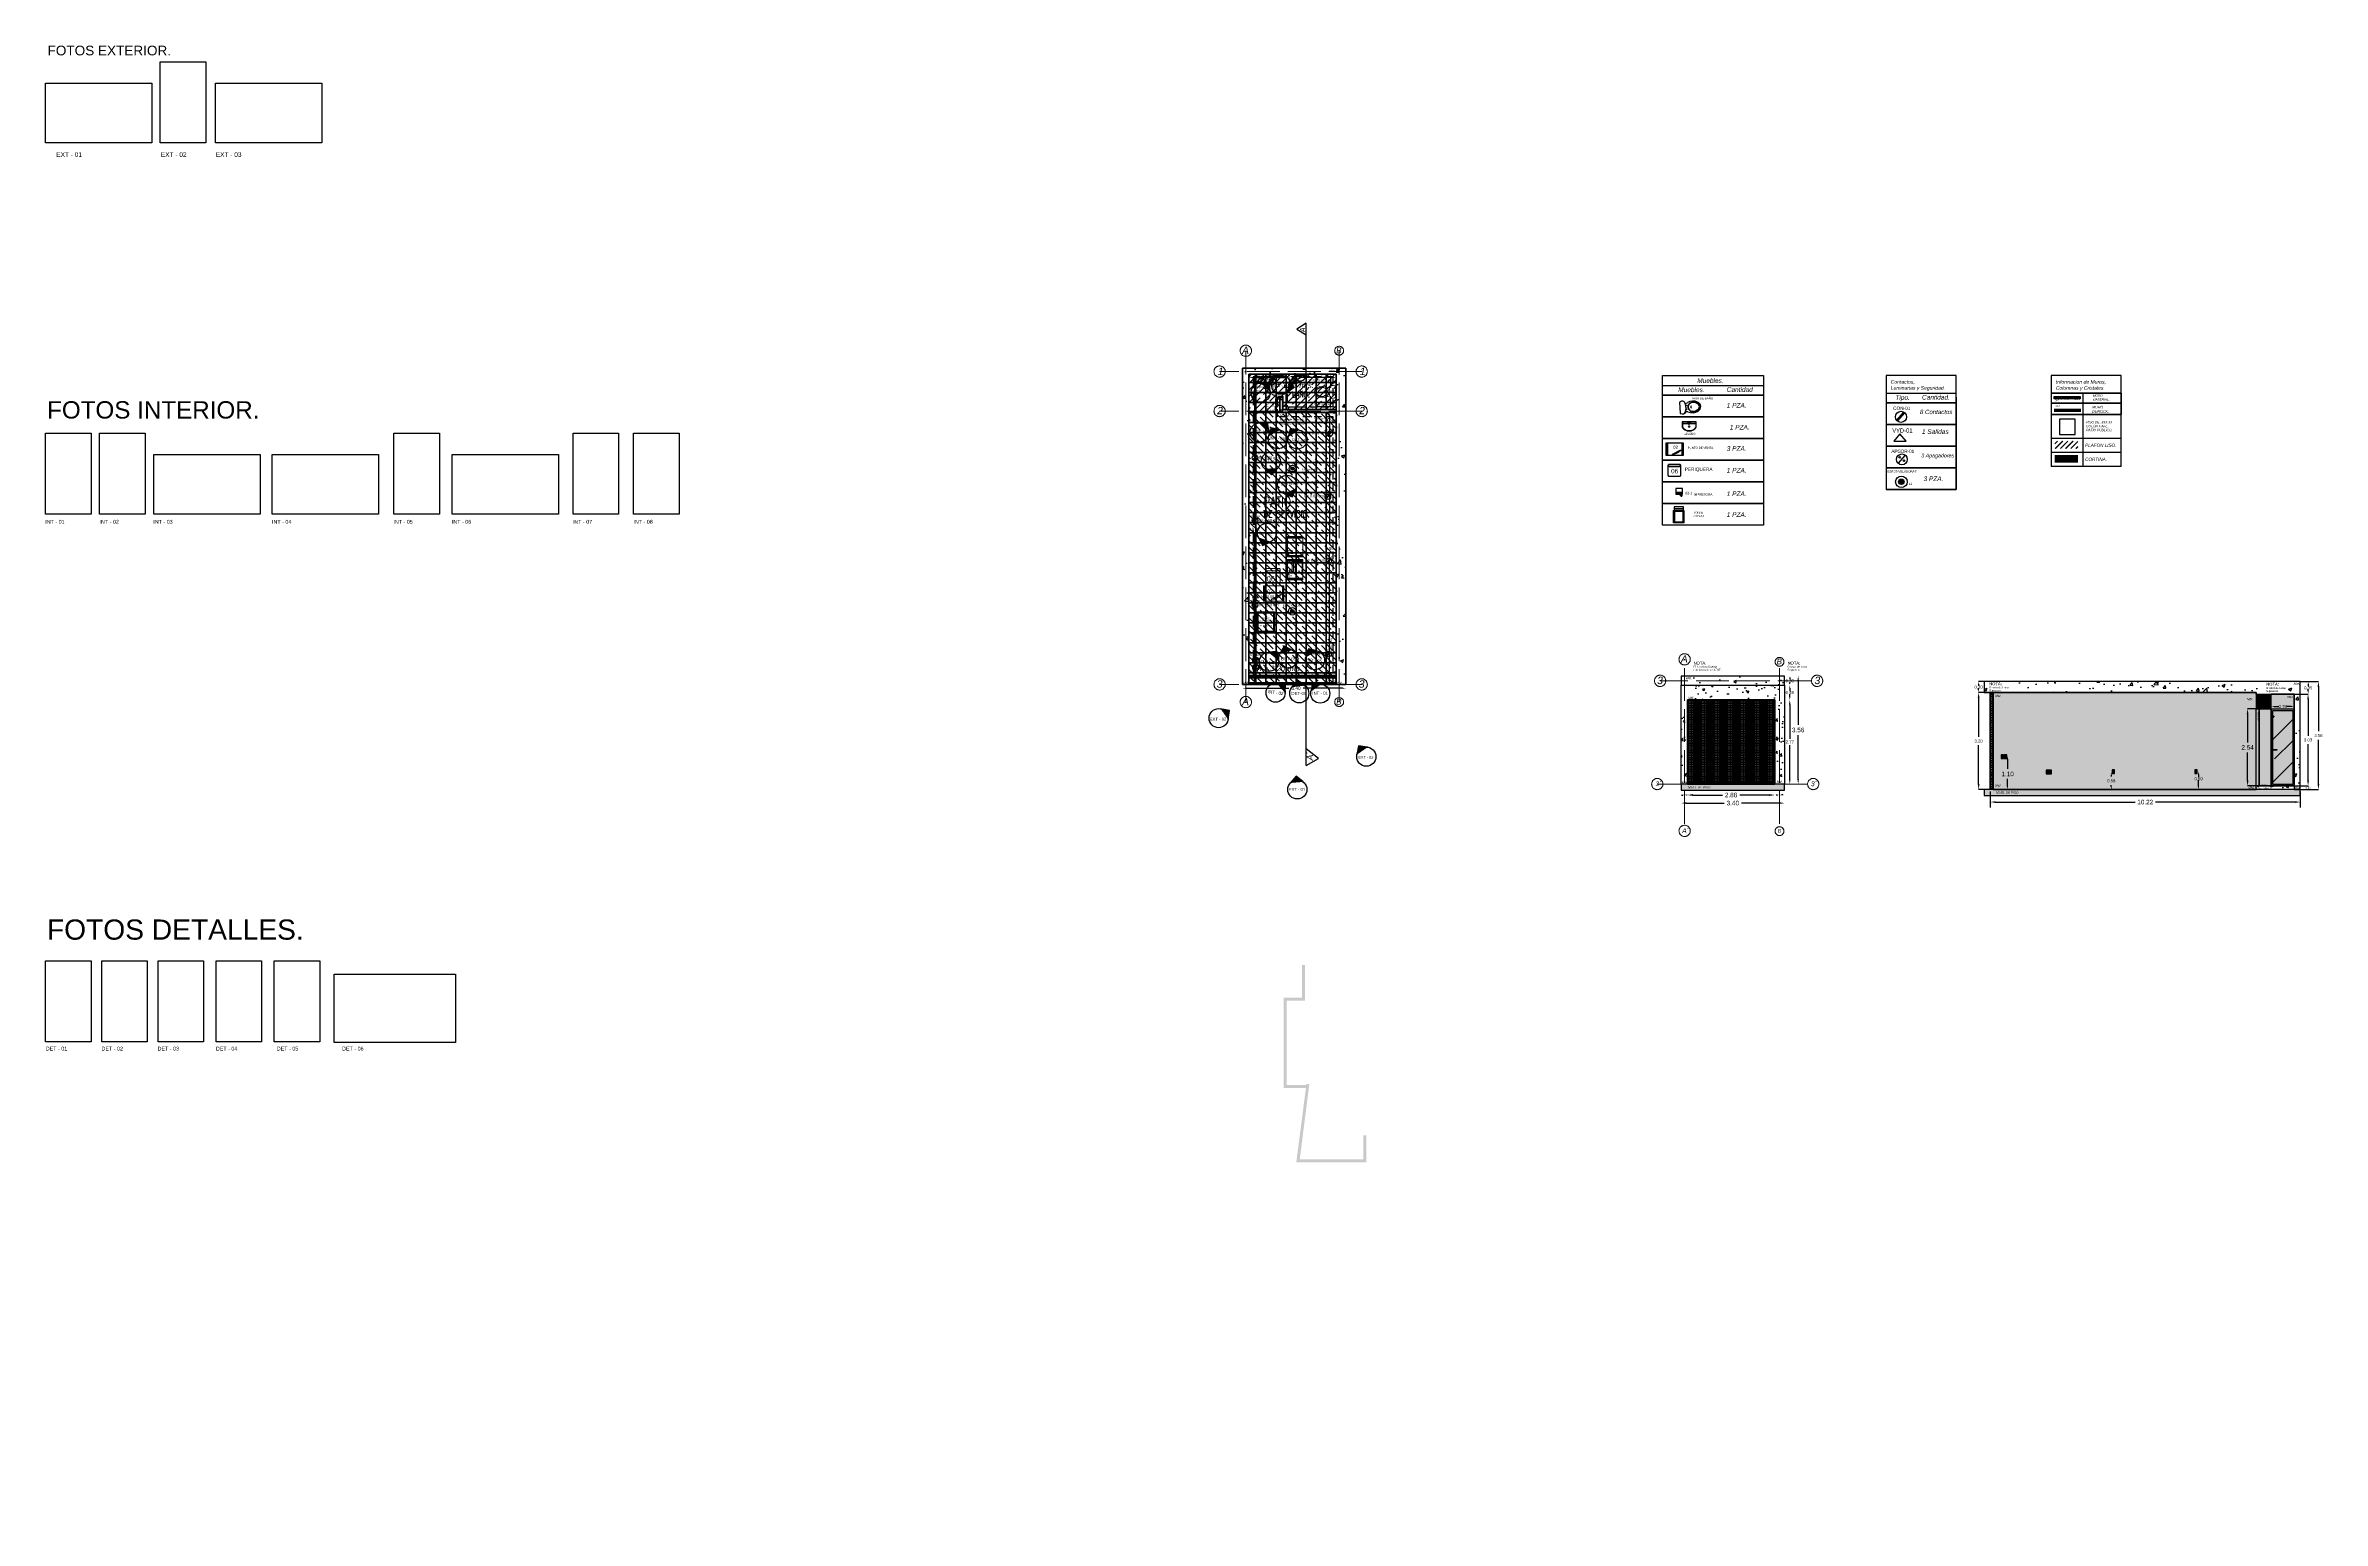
# Model space of a CAD drawing. Header units: millimetres. Extents: x 10930 to 21977, y 3784 to 7635.
# Drawn here: x 10929.8 to 11004.9, y 3784.2 to 3832.9 of the extents above; entities outside this region: 1.
import ezdxf

# ---------------------------------------------------------------- set-up
doc = ezdxf.new("R2010")
doc.units = ezdxf.units.MM
for name, pattern in [('ACAD_ISO02W100', [15, 12, -3]), ('X-BB-NEW$0$HIDDEN2', [0.1875, 0.125, -0.0625]), ('X-PP-NEW$0$X-PP-NEW$0$HIDDEN', [0.375, 0.25, -0.125])]:
    doc.linetypes.add(name, pattern=pattern)
for name, color, linetype, lineweight in [('CONTACTOS', 116, 'Continuous', 18), ('COTAS', 116, 'ACAD_ISO02W100', 20), ('INFORMACION DE AREAS', 64, 'Continuous', 18), ('LUMINARIAS', 3, 'Continuous', 18), ('MURO DUROCK', 61, 'Continuous', 25), ('PLAFON', 94, 'Continuous', 25)]:
    doc.layers.add(name, color=color, linetype=linetype, lineweight=lineweight)
for name, color, linetype in [('CORTE', 224, 'Continuous'), ('CUADRO IMFORMATIVO', 93, 'Continuous'), ('IMAGENES', 80, 'Continuous'), ('MEDIDAS.', 75, 'Continuous'), ('MUROS - ARQ.', 116, 'Continuous'), ('MUROS ACABADO.', 60, 'Continuous'), ('PISO PATIO PUBLICO', 81, 'Continuous'), ('PUERTAS', 114, 'Continuous')]:
    doc.layers.add(name, color=color, linetype=linetype)
doc.layers.add('MUEBLES', color=7, linetype='Continuous', lineweight=18, true_color=0xadff5c)
doc.styles.add('ROMANS', font='romans.shx', dxfattribs={"width": 0.75})
doc.styles.get("Standard").update_dxf_attribs({"font": 'arial.ttf'})
doc.dimstyles.get("Standard").update_dxf_attribs({"dimtxt": 0.15, "dimasz": 0.18, "dimexe": 0.18, "dimexo": 0.0625, "dimgap": 0.09, "dimtad": 0, "dimtih": 1, "dimtoh": 1, "dimzin": 0, "dimdsep": 46, "dimtxsty": 'Standard', "dimblk2": 'ARCHTICK', "dimcen": 0.09, "dimadec": 0, "dimazin": 0, "dimtfac": 1, "dimtofl": 0, "dimtmove": 0, "dimatfit": 3, "dimfxl": 1, "dimtolj": 1, "dimtzin": 0, "dimarcsym": 0})
picture_1 = doc.add_image_def('image1.jpg', size_in_pixel=(720, 1280))
picture_2 = doc.add_image_def('image2.jpg', size_in_pixel=(720, 1280))
picture_3 = doc.add_image_def('image3.jpg', size_in_pixel=(1280, 720))
picture_4 = doc.add_image_def('image4.jpg', size_in_pixel=(1280, 720))
picture_5 = doc.add_image_def('image5.jpg', size_in_pixel=(720, 1280))
picture_6 = doc.add_image_def('image6.jpg', size_in_pixel=(1280, 720))
picture_7 = doc.add_image_def('image7.jpg', size_in_pixel=(720, 1280))
picture_8 = doc.add_image_def('image8.jpg', size_in_pixel=(720, 1280))
picture_9 = doc.add_image_def('image9.jpg', size_in_pixel=(720, 1280))
picture_10 = doc.add_image_def('image10.jpg', size_in_pixel=(720, 1280))
picture_11 = doc.add_image_def('image11.jpg', size_in_pixel=(720, 1280))
picture_12 = doc.add_image_def('image12.jpg', size_in_pixel=(720, 1280))
picture_13 = doc.add_image_def('image13.jpg', size_in_pixel=(1280, 720))
picture_14 = doc.add_image_def('image14.jpg', size_in_pixel=(720, 1280))
picture_15 = doc.add_image_def('image15.jpg', size_in_pixel=(1280, 720))
picture_16 = doc.add_image_def('image16.jpg', size_in_pixel=(720, 1280))
picture_17 = doc.add_image_def('image17.jpg', size_in_pixel=(1280, 720))

# ---------------------------------------------------------------- blocks, each defined once
blk = doc.blocks.new('*D152')
at = {"layer": 'Defpoints', "color": 0, "transparency": 16777216}
for p in [(10970.625, 3820.947), (10972.375, 3820.947), (10972.375, 3820.947)]:
    blk.add_point(p, dxfattribs=at)
at = {"layer": 'MEDIDAS.', "color": 0, "lineweight": -2, "transparency": 16777216}
for p, q in [((10970.725, 3820.947), (10971.285, 3820.947)), ((10972.275, 3820.947), (10971.716, 3820.947))]:
    blk.add_line(p, q, dxfattribs=at)
at = {"layer": 'MEDIDAS.', "color": 0, "transparency": 16777216}
for points in [[(10970.725, 3820.964), (10970.725, 3820.931), (10970.625, 3820.947)], [(10972.275, 3820.964), (10972.275, 3820.931), (10972.375, 3820.947)]]:
    blk.add_solid(points, dxfattribs=at)
at = {"layer": 'MEDIDAS.', "color": 0, "transparency": 16777216, "insert": (10971.5, 3820.947), "char_height": 0.1, "attachment_point": 5}
blk.add_mtext('\\A1;1.75', dxfattribs=at)
blk = doc.blocks.new('_ArchTick')
at = {"color": 0, "linetype": 'ByBlock', "const_width": 0.15}
blk.add_lwpolyline([(-0.5, -0.5), (0.5, 0.5)], dxfattribs=at)
blk = doc.blocks.new('*D153')
at = {"layer": 'Defpoints', "color": 0, "transparency": 16777216}
for p in [(10970.525, 3821.256), (10970.374, 3820.756), (10970.525, 3820.756)]:
    blk.add_point(p, dxfattribs=at)
at = {"layer": 'MEDIDAS.', "color": 0, "lineweight": -2, "transparency": 16777216}
for p, q in [((10970.525, 3821.256), (10970.374, 3821.256)), ((10970.374, 3821.166), (10970.374, 3821.052)), ((10970.374, 3820.846), (10970.374, 3820.96)), ((10970.525, 3820.756), (10970.374, 3820.756))]:
    blk.add_line(p, q, dxfattribs=at)
at = {"layer": 'MEDIDAS.', "color": 0, "transparency": 16777216}
for points in [[(10970.359, 3821.166), (10970.389, 3821.166), (10970.374, 3821.256)], [(10970.359, 3820.846), (10970.389, 3820.846), (10970.374, 3820.756)]]:
    blk.add_solid(points, dxfattribs=at)
at = {"layer": 'MEDIDAS.', "color": 0, "transparency": 16777216, "insert": (10970.374, 3821.006), "char_height": 0.09, "attachment_point": 5}
blk.add_mtext('\\A1;0.50', dxfattribs=at)
blk = doc.blocks.new('*D154')
at = {"layer": 'Defpoints', "color": 0, "transparency": 16777216}
for p in [(10972.195, 3822.016), (10972.195, 3820.856), (10972.195, 3820.856)]:
    blk.add_point(p, dxfattribs=at)
at = {"layer": 'MEDIDAS.', "color": 0, "lineweight": -2, "transparency": 16777216}
for p, q in [((10972.195, 3821.906), (10972.195, 3821.577)), ((10972.195, 3820.966), (10972.195, 3821.295))]:
    blk.add_line(p, q, dxfattribs=at)
at = {"layer": 'MEDIDAS.', "color": 0, "transparency": 16777216}
for points in [[(10972.177, 3821.906), (10972.213, 3821.906), (10972.195, 3822.016)], [(10972.177, 3820.966), (10972.213, 3820.966), (10972.195, 3820.856)]]:
    blk.add_solid(points, dxfattribs=at)
at = {"layer": 'MEDIDAS.', "color": 0, "transparency": 16777216, "insert": (10972.195, 3821.436), "char_height": 0.1, "attachment_point": 5}
blk.add_mtext('\\A1;1.16', dxfattribs=at)
blk = doc.blocks.new('*D155')
at = {"layer": 'Defpoints', "color": 0, "transparency": 16777216}
for p in [(10969.495, 3821.915), (10972.375, 3821.915), (10972.375, 3821.915)]:
    blk.add_point(p, dxfattribs=at)
at = {"layer": 'MEDIDAS.', "color": 0, "lineweight": -2, "transparency": 16777216}
for p, q in [((10969.605, 3821.915), (10970.714, 3821.915)), ((10972.265, 3821.915), (10971.156, 3821.915))]:
    blk.add_line(p, q, dxfattribs=at)
at = {"layer": 'MEDIDAS.', "color": 0, "transparency": 16777216}
for points in [[(10969.605, 3821.933), (10969.605, 3821.897), (10969.495, 3821.915)], [(10972.265, 3821.933), (10972.265, 3821.897), (10972.375, 3821.915)]]:
    blk.add_solid(points, dxfattribs=at)
at = {"layer": 'MEDIDAS.', "color": 0, "transparency": 16777216, "insert": (10970.935, 3821.915), "char_height": 0.1, "attachment_point": 5}
blk.add_mtext('\\A1;2.88', dxfattribs=at)
blk = doc.blocks.new('*D156')
at = {"layer": 'Defpoints', "color": 0, "transparency": 16777216}
for p in [(10969.73, 3822.016), (10969.495, 3811.796), (10969.691, 3811.796)]:
    blk.add_point(p, dxfattribs=at)
at = {"layer": 'MEDIDAS.', "color": 0, "lineweight": -2, "transparency": 16777216}
for p, q in [((10969.73, 3822.016), (10969.691, 3822.016)), ((10969.691, 3821.916), (10969.691, 3817.047)), ((10969.691, 3811.896), (10969.691, 3816.765)), ((10969.495, 3811.796), (10969.691, 3811.796))]:
    blk.add_line(p, q, dxfattribs=at)
at = {"layer": 'MEDIDAS.', "color": 0, "transparency": 16777216}
for points in [[(10969.674, 3821.916), (10969.707, 3821.916), (10969.691, 3822.016)], [(10969.674, 3811.896), (10969.707, 3811.896), (10969.691, 3811.796)]]:
    blk.add_solid(points, dxfattribs=at)
at = {"layer": 'MEDIDAS.', "color": 0, "transparency": 16777216, "insert": (10969.691, 3816.906), "char_height": 0.1, "attachment_point": 5}
blk.add_mtext('\\A1;10.22', dxfattribs=at)
blk = doc.blocks.new('*D157')
at = {"layer": 'Defpoints', "color": 0, "transparency": 16777216}
for p in [(10972.375, 3820.756), (10972.159, 3811.796), (10972.375, 3811.796)]:
    blk.add_point(p, dxfattribs=at)
at = {"layer": 'MEDIDAS.', "color": 0, "lineweight": -2, "transparency": 16777216}
for p, q in [((10972.375, 3820.756), (10972.159, 3820.756)), ((10972.159, 3820.656), (10972.159, 3816.417)), ((10972.159, 3811.896), (10972.159, 3816.135)), ((10972.375, 3811.796), (10972.159, 3811.796))]:
    blk.add_line(p, q, dxfattribs=at)
at = {"layer": 'MEDIDAS.', "color": 0, "transparency": 16777216}
for points in [[(10972.142, 3820.656), (10972.175, 3820.656), (10972.159, 3820.756)], [(10972.142, 3811.896), (10972.175, 3811.896), (10972.159, 3811.796)]]:
    blk.add_solid(points, dxfattribs=at)
at = {"layer": 'MEDIDAS.', "color": 0, "transparency": 16777216, "insert": (10972.159, 3816.276), "char_height": 0.1, "attachment_point": 5}
blk.add_mtext('\\A1;8.96', dxfattribs=at)
blk = doc.blocks.new('puerta verde')
at = {"layer": 'PUERTAS', "linetype": 'ByBlock', "ltscale": 10}
for points in [[(10970.533, 3822.007), (10970.533, 3822.015), (10970.541, 3822.015), (10970.607, 3822.015), (10970.616, 3822.015), (10970.616, 3822.007), (10970.616, 3821.99), (10970.553, 3821.99), (10970.553, 3821.982), (10970.533, 3821.982)], [(10970.533, 3821.264), (10970.533, 3821.256), (10970.541, 3821.256), (10970.607, 3821.256), (10970.616, 3821.256), (10970.616, 3821.264), (10970.616, 3821.281), (10970.553, 3821.281), (10970.553, 3821.289), (10970.533, 3821.289)]]:
    blk.add_lwpolyline(points, close=True, dxfattribs=at)
blk.add_lwpolyline([(10970.853, 3821.932), (10970.588, 3821.958), (10970.591, 3821.988), (10970.856, 3821.962), (10971.292, 3821.919, -0.414214), (10971.292, 3821.918), (10971.289, 3821.888)], format="xyb", close=True, dxfattribs=at)
blk.add_circle((10970.591, 3821.99), 0.0012, dxfattribs=at)
at = {"layer": 'PUERTAS', "color": 61, "linetype": 'X-PP-NEW$0$X-PP-NEW$0$HIDDEN', "ltscale": 0.3}
blk.add_arc((10970.591, 3821.99), 0.705, 270, 351.67008, dxfattribs=at)
blk = doc.blocks.new('wc verde')
at = {"layer": 'MUEBLES'}
for p, q in [((10974.748, 3820.315), (10974.759, 3820.331)), ((10974.759, 3820.331), (10974.798, 3820.305)), ((10974.8, 3820.298), (10974.795, 3820.289)), ((10974.432, 3820.133), (10974.772, 3820.134))]:
    blk.add_line(p, q, dxfattribs=at)
for centre in [(10974.537, 3820.363), (10974.666, 3820.363)]:
    blk.add_circle(centre, 0.00759, dxfattribs=at)
for centre, radius, start, end in [((10974.457, 3820.238), 0.0698, 112.06822, 168.94523), ((10974.595, 3820.237), 0.207, 175.86381, 202.9345), ((10974.75, 3820.564), 0.344, 150.81725, 209.54513), ((10974.599, 3819.949), 0.392, 89.65749, 115.42791), ((10974.669, 3820.585), 0.224, 145.39889, 214.96348), ((10974.607, 3820.652), 0.177, 92.42629, 152.99773), ((10974.249, 3820.286), 0.229, 8.85032, 28.30227), ((10974.669, 3820.585), 0.214, 145.39889, 214.78386), ((10974.616, 3820.651), 0.145, 96.27937, 154.80816), ((10974.605, 3820.566), 0.162, 222.61639, 268.64986), ((10974.612, 3820.653), 0.131, 95.48602, 155.82434), ((10974.605, 3820.566), 0.152, 222.8669, 268.5493), ((10974.601, 3820.539), 0.0401, 209.50239, 330.85998), ((10974.593, 3820.652), 0.177, 27.36464, 87.93609), ((10974.585, 3820.651), 0.145, 25.55421, 84.083), ((10974.588, 3820.653), 0.131, 24.53803, 84.87635), ((10974.596, 3820.566), 0.152, 271.81308, 317.49547), ((10974.596, 3820.566), 0.162, 271.71251, 317.74598), ((10974.606, 3819.949), 0.392, 64.93446, 90.70488), ((10974.532, 3820.585), 0.214, 325.57851, 34.96348), ((10974.532, 3820.585), 0.224, 325.39889, 34.96348), ((10974.954, 3820.288), 0.229, 152.0601, 171.51205), ((10974.451, 3820.563), 0.344, 330.81725, 29.54513), ((10974.746, 3820.239), 0.0698, 11.41714, 68.29415), ((10974.795, 3820.301), 0.00614, 332.85967, 50.65798), ((10974.608, 3820.237), 0.207, 337.42787, 4.49856), ((10974.439, 3820.169), 0.0367, 200.26656, 259.95713), ((10974.765, 3820.17), 0.0367, 280.40524, 340.09581)]:
    blk.add_arc(centre, radius, start, end, dxfattribs=at)
blk = doc.blocks.new('la verde')
at = {"layer": 'MUEBLES'}
for points in [[(10975.235, 3820.734), (10975.104, 3820.734), (10975.104, 3820.395), (10975.235, 3820.395)], [(10975.146, 3820.734), (10975.104, 3820.734), (10975.104, 3820.395), (10975.146, 3820.395)], [(10975.233, 3820.727), (10975.111, 3820.727), (10975.111, 3820.402), (10975.233, 3820.402)], [(10975.146, 3820.565), (10975.146, 3820.727)], [(10975.146, 3820.402), (10975.146, 3820.556)]]:
    blk.add_lwpolyline(points, dxfattribs=at)
blk.add_lwpolyline([(10975.125, 3820.565), (10975.125, 3820.556), (10975.185, 3820.556), (10975.185, 3820.565)], close=True, dxfattribs=at)
for centre, radius in [((10975.128, 3820.581), 0.00856), ((10975.128, 3820.54), 0.00856), ((10975.221, 3820.561), 0.0135)]:
    blk.add_circle(centre, radius, dxfattribs=at)
for radius, start, end in [(0.2, 305.56629, 54.43371), (0.207, 304.91496, 55.08504)]:
    blk.add_arc((10975.117, 3820.565), radius, start, end, dxfattribs=at)
blk = doc.blocks.new('*D161')
at = {"layer": 'Defpoints', "color": 0, "transparency": 16777216}
for p in [(10969.295, 3811.67), (10972.695, 3811.67), (10972.695, 3811.67)]:
    blk.add_point(p, dxfattribs=at)
at = {"layer": 'MEDIDAS.', "color": 0, "lineweight": -2, "transparency": 16777216}
for p, q in [((10969.405, 3811.67), (10970.822, 3811.67)), ((10972.585, 3811.67), (10971.288, 3811.67))]:
    blk.add_line(p, q, dxfattribs=at)
at = {"layer": 'MEDIDAS.', "color": 0, "transparency": 16777216}
for points in [[(10969.405, 3811.688), (10969.405, 3811.652), (10969.295, 3811.67)], [(10972.585, 3811.688), (10972.585, 3811.652), (10972.695, 3811.67)]]:
    blk.add_solid(points, dxfattribs=at)
at = {"layer": 'MEDIDAS.', "color": 0, "transparency": 16777216, "insert": (10971.055, 3811.67), "char_height": 0.11, "attachment_point": 5}
blk.add_mtext('\\A1;3.40', dxfattribs=at)
blk = doc.blocks.new('impresora verde')
at = {"layer": 'MUEBLES'}
blk.add_line((10971.417, 3814.855), (10971.325, 3814.855), dxfattribs=at)
for points in [[(10971.325, 3814.904), (10971.325, 3814.851), (10971.417, 3814.851)], [(10971.417, 3814.901), (10971.331, 3814.901), (10971.331, 3814.909), (10971.417, 3814.909)]]:
    blk.add_lwpolyline(points, dxfattribs=at)
for points in [[(10971.718, 3814.813, 0.414214), (10971.724, 3814.818), (10971.724, 3815.16, 0.414214), (10971.718, 3815.165), (10971.423, 3815.165, 0.414214), (10971.417, 3815.16), (10971.417, 3814.818, 0.414214), (10971.423, 3814.813)], [(10971.528, 3814.836), (10971.508, 3814.836, -0.414214), (10971.504, 3814.84), (10971.504, 3815.139, -0.414214), (10971.508, 3815.142), (10971.528, 3815.142, 0.414214), (10971.532, 3815.146), (10971.532, 3815.158, 0.399656), (10971.528, 3815.162), (10971.455, 3815.165), (10971.455, 3814.813), (10971.528, 3814.816, 0.399656), (10971.532, 3814.82), (10971.532, 3814.832, 0.414214)]]:
    blk.add_lwpolyline(points, format="xyb", close=True, dxfattribs=at)
blk.add_text('02-1', height=0.052, dxfattribs=at).set_placement((10971.579, 3814.85))
blk = doc.blocks.new('contactos verdes')
at = {"layer": 'CONTACTOS', "lineweight": -3}
for p, q in [((10969.846, 3821.737), (10969.964, 3821.874)), ((10969.861, 3821.724), (10969.981, 3821.861)), ((10970.209, 3821.706), (10970.344, 3821.862)), ((10972.092, 3819.989), (10972.21, 3820.125)), ((10972.107, 3819.975), (10972.227, 3820.112)), ((10969.633, 3819.204), (10969.751, 3819.34)), ((10969.648, 3819.19), (10969.768, 3819.327)), ((10969.633, 3817.136), (10969.751, 3817.273)), ((10969.648, 3817.122), (10969.768, 3817.26)), ((10972.065, 3815.799), (10972.184, 3815.936)), ((10972.081, 3815.785), (10972.201, 3815.923)), ((10969.633, 3814.352), (10969.751, 3814.488)), ((10969.648, 3814.338), (10969.768, 3814.476)), ((10972.053, 3812.736), (10972.171, 3812.873)), ((10972.068, 3812.722), (10972.188, 3812.86)), ((10969.662, 3812.507), (10969.796, 3812.662)), ((10969.662, 3812.28), (10969.796, 3812.435))]:
    blk.add_line(p, q, dxfattribs=at)
at = {"layer": 'CONTACTOS'}
blk.add_lwpolyline([(10969.683, 3814.643), (10969.751, 3814.643), (10969.819, 3814.643), (10969.819, 3814.643), (10969.717, 3814.768), (10969.615, 3814.643)], close=True, dxfattribs=at)
at = {"layer": 'CONTACTOS', "lineweight": -3}
for centre, radius in [((10969.917, 3821.796), 0.0913), ((10970.278, 3821.782), 0.103), ((10970.237, 3821.823), 0.0134), ((10970.315, 3821.758), 0.0134), ((10972.164, 3820.047), 0.0913), ((10969.704, 3819.262), 0.0913), ((10969.704, 3817.194), 0.0913), ((10972.137, 3815.857), 0.0913), ((10969.704, 3814.41), 0.0913), ((10972.125, 3812.794), 0.0913), ((10969.731, 3812.583), 0.103), ((10969.731, 3812.356), 0.103), ((10969.689, 3812.623), 0.0134), ((10969.689, 3812.396), 0.0134), ((10969.767, 3812.559), 0.0134), ((10969.767, 3812.331), 0.0134)]:
    blk.add_circle(centre, radius, dxfattribs=at)
at = {"layer": 'CONTACTOS', "color": 7}
for s, height, p in [('CON-01', 0.0587, (10969.771, 3821.91)), ('APGDR-01', 0.062, (10970.078, 3821.92)), ('CON-01', 0.055, (10972.036, 3820.161)), ('CON-01', 0.055, (10969.577, 3819.376)), ('CON-01', 0.055, (10969.577, 3817.309)), ('CON-01', 0.055, (10972.01, 3815.972)), ('CON-01', 0.055, (10969.577, 3814.524)), ('VYD-01', 0.0691, (10969.588, 3814.789)), ('APGDR-01', 0.062, (10969.531, 3812.727)), ('CON-01', 0.055, (10971.997, 3812.909))]:
    blk.add_text(s, height=height, dxfattribs=at).set_placement(p)
at = {"layer": 'CONTACTOS', "color": 124}
for s, height, p in [('h= 1.06 cm', 0.092, (10969.781, 3821.542)), ('h= 0.56 cm', 0.092, (10971.389, 3820.039)), ('h= 0.60 cm', 0.092, (10969.838, 3819.222)), ('h= 0.58 cm', 0.092, (10969.838, 3817.155)), ('h= 0.62 cm', 0.092, (10971.366, 3815.838)), ('h= 0.58 cm', 0.092, (10969.838, 3814.37)), ('h= 0.58 cm', 0.092, (10969.909, 3814.642)), ('h= 0.64 cm', 0.092, (10971.332, 3812.77)), ('h= 1.10 mts', 0.09204, (10969.969, 3812.467))]:
    blk.add_text(s, height=height, dxfattribs=at).set_placement(p)
blk = doc.blocks.new('COTAS COLOR VERDE')
at = {"layer": 'COTAS', "ltscale": 0.09}
for points in [[(10969.4, 3811.214), (10969.4, 3822.793)], [(10972.475, 3811.214), (10972.475, 3822.793)], [(10973.219, 3822.106), (10968.537, 3822.106)], [(10973.219, 3820.805), (10968.537, 3820.805)], [(10973.219, 3811.796), (10968.537, 3811.796)]]:
    blk.add_lwpolyline(points, dxfattribs=at)
at = {"layer": 'COTAS', "color": 122}
for centre, radius in [((10969.4, 3822.793), 0.186), ((10972.475, 3822.793), 0.146), ((10968.537, 3822.106), 0.186), ((10973.219, 3822.106), 0.186), ((10968.537, 3820.805), 0.186), ((10973.219, 3820.805), 0.186), ((10968.537, 3811.796), 0.186), ((10973.219, 3811.796), 0.186), ((10969.4, 3811.214), 0.186), ((10972.475, 3811.214), 0.146)]:
    blk.add_circle(centre, radius, dxfattribs=at)
at = {"layer": 'COTAS', "color": 122, "attachment_point": 1}
for s, insert, char_height in [('{\\fArial|b0|i1|c0|p34;A}', (10969.278, 3822.928), 0.24282), ('{\\fArial|b0|i1|c0|p34;B}', (10972.379, 3822.899), 0.18998), ('{\\fArial|b0|i1|c0|p34;1}', (10968.475, 3822.232), 0.24282), ('{\\fArial|b0|i1|c0|p34;1}', (10973.157, 3822.232), 0.24282), ('{\\fArial|b0|i1|c0|p34;2}', (10968.455, 3820.94), 0.24282), ('{\\fArial|b0|i1|c0|p34;2}', (10973.137, 3820.94), 0.24282), ('{\\fArial|b0|i1|c0|p34;3}', (10968.442, 3811.931), 0.24282), ('{\\fArial|b0|i1|c0|p34;A}', (10969.278, 3811.349), 0.24282), ('{\\fArial|b0|i1|c0|p34;B}', (10972.379, 3811.32), 0.18998), ('{\\fArial|b0|i1|c0|p34;3}', (10973.124, 3811.931), 0.24282)]:
    blk.add_mtext_dynamic_manual_height_columns(s, width=0.03032, gutter_width=8.818, heights=[0], dxfattribs=dict(at, insert=insert, char_height=char_height))
blk = doc.blocks.new('luminarias verdes')
at = {"layer": 'LUMINARIAS', "lineweight": -3}
h = blk.add_hatch(color=3, dxfattribs=at)
h.dxf.hatch_style = 1
edge = h.paths.add_edge_path()
edge.add_arc((10971.023, 3821.796), 0.0473, 0, 360)
h = blk.add_hatch(color=3, dxfattribs=at)
h.dxf.hatch_style = 1
edge = h.paths.add_edge_path()
edge.add_arc((10970.94, 3818.907), 0.0524, 0, 360)
h = blk.add_hatch(color=3, dxfattribs=at)
h.dxf.hatch_style = 1
edge = h.paths.add_edge_path()
edge.add_arc((10970.929, 3814.207), 0.0598, 0, 360)
at = {"layer": 'LUMINARIAS', "color": 3, "lineweight": -3}
for centre, radius in [((10971.023, 3821.796), 0.0998), ((10971.023, 3821.796), 0.0473), ((10970.94, 3818.907), 0.111), ((10970.94, 3818.907), 0.0524), ((10970.929, 3814.207), 0.126), ((10970.929, 3814.207), 0.0598)]:
    blk.add_circle(centre, radius, dxfattribs=at)
at = {"layer": 'LUMINARIAS', "color": 7}
for height, p in [(0.03704, (10970.782, 3821.926)), (0.04103, (10970.672, 3819.051)), (0.04681, (10970.624, 3814.371))]:
    blk.add_text('ESPOT/VELADORAS', height=height, dxfattribs=at).set_placement(p)
at = {"layer": 'LUMINARIAS', "color": 10}
for height, p in [(0.037, (10971.151, 3821.743)), (0.041, (10971.081, 3818.848)), (0.0468, (10971.09, 3814.139))]:
    blk.add_text('L1', height=height, dxfattribs=at).set_placement(p)
at = {"layer": 'LUMINARIAS', "color": 122}
for s, p in [('h = 2.20 cm', (10971.301, 3821.802)), ('Nivel de Plafon.', (10971.26, 3818.854)), ('Nivel de Plafon.', (10971.26, 3814.132))]:
    blk.add_text(s, height=0.05421, dxfattribs=at).set_placement(p)
blk = doc.blocks.new('PISO VERDE')
at = {"layer": 'PISO PATIO PUBLICO'}
for points in [[(10969.495, 3821.746), (10969.495, 3822.016), (10969.735, 3822.016), (10969.735, 3821.746), (10969.495, 3821.746)], [(10969.495, 3821.416), (10969.495, 3821.746), (10969.735, 3821.746), (10969.735, 3821.416), (10969.495, 3821.416)], [(10969.735, 3821.746), (10969.735, 3822.016), (10970.065, 3822.016), (10970.065, 3821.746), (10969.735, 3821.746)], [(10969.735, 3821.416), (10969.735, 3821.746), (10970.065, 3821.746), (10970.065, 3821.416), (10969.735, 3821.416)], [(10970.065, 3821.746), (10970.065, 3822.016), (10970.395, 3822.016), (10970.395, 3821.746), (10970.065, 3821.746)], [(10970.065, 3821.416), (10970.065, 3821.746), (10970.395, 3821.746), (10970.395, 3821.416), (10970.065, 3821.416)], [(10970.395, 3821.746), (10970.395, 3822.016), (10970.725, 3822.016), (10970.725, 3821.746), (10970.395, 3821.746)], [(10970.395, 3821.416), (10970.395, 3821.746), (10970.725, 3821.746), (10970.725, 3821.416), (10970.395, 3821.416)], [(10970.725, 3821.746), (10970.725, 3822.016), (10971.055, 3822.016), (10971.055, 3821.746), (10970.725, 3821.746)], [(10970.725, 3821.416), (10970.725, 3821.746), (10971.055, 3821.746), (10971.055, 3821.416), (10970.725, 3821.416)], [(10971.055, 3821.746), (10971.055, 3822.016), (10971.385, 3822.016), (10971.385, 3821.746), (10971.055, 3821.746)], [(10971.055, 3821.416), (10971.055, 3821.746), (10971.385, 3821.746), (10971.385, 3821.416), (10971.055, 3821.416)], [(10971.385, 3821.746), (10971.385, 3822.016), (10971.715, 3822.016), (10971.715, 3821.746), (10971.385, 3821.746)], [(10971.385, 3821.416), (10971.385, 3821.746), (10971.715, 3821.746), (10971.715, 3821.416), (10971.385, 3821.416)], [(10971.715, 3821.746), (10971.715, 3822.016), (10972.045, 3822.016), (10972.045, 3821.746), (10971.715, 3821.746)], [(10971.715, 3821.416), (10971.715, 3821.746), (10972.045, 3821.746), (10972.045, 3821.416), (10971.715, 3821.416)], [(10972.045, 3821.746), (10972.045, 3822.016), (10972.375, 3822.016), (10972.375, 3821.746), (10972.045, 3821.746)], [(10972.045, 3821.416), (10972.045, 3821.746), (10972.375, 3821.746), (10972.375, 3821.416), (10972.045, 3821.416)], [(10969.495, 3821.086), (10969.495, 3821.416), (10969.735, 3821.416), (10969.735, 3821.086), (10969.495, 3821.086)], [(10969.495, 3820.756), (10969.495, 3821.086), (10969.735, 3821.086), (10969.735, 3820.756), (10969.495, 3820.756)], [(10969.735, 3821.086), (10969.735, 3821.416), (10970.065, 3821.416), (10970.065, 3821.086), (10969.735, 3821.086)], [(10969.735, 3820.756), (10969.735, 3821.086), (10970.065, 3821.086), (10970.065, 3820.756), (10969.735, 3820.756)], [(10970.065, 3821.086), (10970.065, 3821.416), (10970.395, 3821.416), (10970.395, 3821.086), (10970.065, 3821.086)], [(10970.065, 3820.756), (10970.065, 3821.086), (10970.395, 3821.086), (10970.395, 3820.756), (10970.065, 3820.756)], [(10970.395, 3821.086), (10970.395, 3821.416), (10970.725, 3821.416), (10970.725, 3821.086), (10970.625, 3821.086)], [(10970.395, 3820.756), (10970.395, 3821.086), (10970.525, 3821.086)], [(10970.725, 3821.086), (10970.725, 3821.416), (10971.055, 3821.416), (10971.055, 3821.086), (10970.725, 3821.086)], [(10970.725, 3820.856), (10970.725, 3821.086), (10971.055, 3821.086), (10971.055, 3820.856)], [(10971.055, 3821.086), (10971.055, 3821.416), (10971.385, 3821.416), (10971.385, 3821.086), (10971.055, 3821.086)], [(10971.055, 3820.856), (10971.055, 3821.086), (10971.385, 3821.086), (10971.385, 3820.856)], [(10971.385, 3821.086), (10971.385, 3821.416), (10971.715, 3821.416), (10971.715, 3821.086), (10971.385, 3821.086)], [(10971.385, 3820.856), (10971.385, 3821.086), (10971.715, 3821.086), (10971.715, 3820.856)], [(10971.715, 3821.086), (10971.715, 3821.416), (10972.045, 3821.416), (10972.045, 3821.086), (10971.715, 3821.086)], [(10971.715, 3820.856), (10971.715, 3821.086), (10972.045, 3821.086), (10972.045, 3820.856)], [(10972.045, 3821.086), (10972.045, 3821.416), (10972.375, 3821.416), (10972.375, 3821.086), (10972.045, 3821.086)], [(10972.045, 3820.856), (10972.045, 3821.086), (10972.375, 3821.086), (10972.375, 3820.856)], [(10969.495, 3820.426), (10969.495, 3820.756), (10969.735, 3820.756), (10969.735, 3820.426), (10969.495, 3820.426)], [(10969.495, 3820.096), (10969.495, 3820.426), (10969.735, 3820.426), (10969.735, 3820.096), (10969.495, 3820.096)], [(10969.735, 3820.426), (10969.735, 3820.756), (10970.065, 3820.756), (10970.065, 3820.426), (10969.735, 3820.426)], [(10969.735, 3820.096), (10969.735, 3820.426), (10970.065, 3820.426), (10970.065, 3820.096), (10969.735, 3820.096)], [(10970.065, 3820.426), (10970.065, 3820.756), (10970.395, 3820.756), (10970.395, 3820.426), (10970.065, 3820.426)], [(10970.065, 3820.096), (10970.065, 3820.426), (10970.395, 3820.426), (10970.395, 3820.096), (10970.065, 3820.096)], [(10970.395, 3820.426), (10970.395, 3820.756), (10970.725, 3820.756), (10970.725, 3820.426), (10970.395, 3820.426)], [(10970.395, 3820.096), (10970.395, 3820.426), (10970.725, 3820.426), (10970.725, 3820.096), (10970.395, 3820.096)], [(10970.725, 3820.426), (10970.725, 3820.756), (10971.055, 3820.756), (10971.055, 3820.426), (10970.725, 3820.426)], [(10970.725, 3820.096), (10970.725, 3820.426), (10971.055, 3820.426), (10971.055, 3820.096), (10970.725, 3820.096)], [(10971.055, 3820.426), (10971.055, 3820.756), (10971.385, 3820.756), (10971.385, 3820.426), (10971.055, 3820.426)], [(10971.055, 3820.096), (10971.055, 3820.426), (10971.385, 3820.426), (10971.385, 3820.096), (10971.055, 3820.096)], [(10971.385, 3820.426), (10971.385, 3820.756), (10971.715, 3820.756), (10971.715, 3820.426), (10971.385, 3820.426)], [(10971.385, 3820.096), (10971.385, 3820.426), (10971.715, 3820.426), (10971.715, 3820.096), (10971.385, 3820.096)], [(10971.715, 3820.426), (10971.715, 3820.756), (10972.045, 3820.756), (10972.045, 3820.426), (10971.715, 3820.426)], [(10971.715, 3820.096), (10971.715, 3820.426), (10972.045, 3820.426), (10972.045, 3820.096), (10971.715, 3820.096)], [(10972.045, 3820.426), (10972.045, 3820.756), (10972.375, 3820.756), (10972.375, 3820.426), (10972.045, 3820.426)], [(10972.045, 3820.096), (10972.045, 3820.426), (10972.375, 3820.426), (10972.375, 3820.096), (10972.045, 3820.096)], [(10969.495, 3819.766), (10969.495, 3820.096), (10969.735, 3820.096), (10969.735, 3819.766), (10969.495, 3819.766)], [(10969.495, 3819.436), (10969.495, 3819.766), (10969.735, 3819.766), (10969.735, 3819.436), (10969.495, 3819.436)], [(10969.735, 3819.766), (10969.735, 3820.096), (10970.065, 3820.096), (10970.065, 3819.766), (10969.735, 3819.766)], [(10969.735, 3819.436), (10969.735, 3819.766), (10970.065, 3819.766), (10970.065, 3819.436), (10969.735, 3819.436)], [(10970.065, 3819.766), (10970.065, 3820.096), (10970.395, 3820.096), (10970.395, 3819.766), (10970.065, 3819.766)], [(10970.065, 3819.436), (10970.065, 3819.766), (10970.395, 3819.766), (10970.395, 3819.436), (10970.065, 3819.436)], [(10970.395, 3819.766), (10970.395, 3820.096), (10970.725, 3820.096), (10970.725, 3819.766), (10970.395, 3819.766)], [(10970.395, 3819.436), (10970.395, 3819.766), (10970.725, 3819.766), (10970.725, 3819.436), (10970.395, 3819.436)], [(10970.725, 3819.766), (10970.725, 3820.096), (10971.055, 3820.096), (10971.055, 3819.766), (10970.725, 3819.766)], [(10970.725, 3819.436), (10970.725, 3819.766), (10971.055, 3819.766), (10971.055, 3819.436), (10970.725, 3819.436)], [(10971.055, 3819.766), (10971.055, 3820.096), (10971.385, 3820.096), (10971.385, 3819.766), (10971.055, 3819.766)], [(10971.055, 3819.436), (10971.055, 3819.766), (10971.385, 3819.766), (10971.385, 3819.436), (10971.055, 3819.436)], [(10971.385, 3819.766), (10971.385, 3820.096), (10971.715, 3820.096), (10971.715, 3819.766), (10971.385, 3819.766)], [(10971.385, 3819.436), (10971.385, 3819.766), (10971.715, 3819.766), (10971.715, 3819.436), (10971.385, 3819.436)], [(10971.715, 3819.766), (10971.715, 3820.096), (10972.045, 3820.096), (10972.045, 3819.766), (10971.715, 3819.766)], [(10971.715, 3819.436), (10971.715, 3819.766), (10972.045, 3819.766), (10972.045, 3819.436), (10971.715, 3819.436)], [(10972.045, 3819.766), (10972.045, 3820.096), (10972.375, 3820.096), (10972.375, 3819.766), (10972.045, 3819.766)], [(10972.045, 3819.436), (10972.045, 3819.766), (10972.375, 3819.766), (10972.375, 3819.436), (10972.045, 3819.436)], [(10969.495, 3819.106), (10969.495, 3819.436), (10969.735, 3819.436), (10969.735, 3819.106), (10969.495, 3819.106)], [(10969.495, 3818.776), (10969.495, 3819.106), (10969.735, 3819.106), (10969.735, 3818.776), (10969.495, 3818.776)], [(10969.495, 3818.446), (10969.495, 3818.776), (10969.735, 3818.776), (10969.735, 3818.446), (10969.495, 3818.446)], [(10969.735, 3819.106), (10969.735, 3819.436), (10970.065, 3819.436), (10970.065, 3819.106), (10969.735, 3819.106)], [(10969.735, 3818.776), (10969.735, 3819.106), (10970.065, 3819.106), (10970.065, 3818.776), (10969.735, 3818.776)], [(10969.735, 3818.446), (10969.735, 3818.776), (10970.065, 3818.776), (10970.065, 3818.446), (10969.735, 3818.446)], [(10970.065, 3819.106), (10970.065, 3819.436), (10970.395, 3819.436), (10970.395, 3819.106), (10970.065, 3819.106)], [(10970.065, 3818.776), (10970.065, 3819.106), (10970.395, 3819.106), (10970.395, 3818.776), (10970.065, 3818.776)], [(10970.065, 3818.446), (10970.065, 3818.776), (10970.395, 3818.776), (10970.395, 3818.446), (10970.065, 3818.446)], [(10970.395, 3819.106), (10970.395, 3819.436), (10970.725, 3819.436), (10970.725, 3819.106), (10970.395, 3819.106)], [(10970.395, 3818.776), (10970.395, 3819.106), (10970.725, 3819.106), (10970.725, 3818.776), (10970.395, 3818.776)], [(10970.395, 3818.446), (10970.395, 3818.776), (10970.725, 3818.776), (10970.725, 3818.446), (10970.395, 3818.446)], [(10970.725, 3819.106), (10970.725, 3819.436), (10971.055, 3819.436), (10971.055, 3819.106), (10970.725, 3819.106)], [(10970.725, 3818.776), (10970.725, 3819.106), (10971.055, 3819.106), (10971.055, 3818.776), (10970.725, 3818.776)], [(10970.725, 3818.446), (10970.725, 3818.776), (10971.055, 3818.776), (10971.055, 3818.446), (10970.725, 3818.446)], [(10971.055, 3819.106), (10971.055, 3819.436), (10971.385, 3819.436), (10971.385, 3819.106), (10971.055, 3819.106)], [(10971.055, 3818.776), (10971.055, 3819.106), (10971.385, 3819.106), (10971.385, 3818.776), (10971.055, 3818.776)], [(10971.055, 3818.446), (10971.055, 3818.776), (10971.385, 3818.776), (10971.385, 3818.446), (10971.055, 3818.446)], [(10971.385, 3819.106), (10971.385, 3819.436), (10971.715, 3819.436), (10971.715, 3819.106), (10971.385, 3819.106)], [(10971.385, 3818.776), (10971.385, 3819.106), (10971.715, 3819.106), (10971.715, 3818.776), (10971.385, 3818.776)], [(10971.385, 3818.446), (10971.385, 3818.776), (10971.715, 3818.776), (10971.715, 3818.446), (10971.385, 3818.446)], [(10971.715, 3819.106), (10971.715, 3819.436), (10972.045, 3819.436), (10972.045, 3819.106), (10971.715, 3819.106)], [(10971.715, 3818.776), (10971.715, 3819.106), (10972.045, 3819.106), (10972.045, 3818.776), (10971.715, 3818.776)], [(10971.715, 3818.446), (10971.715, 3818.776), (10972.045, 3818.776), (10972.045, 3818.446), (10971.715, 3818.446)], [(10972.045, 3819.106), (10972.045, 3819.436), (10972.375, 3819.436), (10972.375, 3819.106), (10972.045, 3819.106)], [(10972.045, 3818.776), (10972.045, 3819.106), (10972.375, 3819.106), (10972.375, 3818.776), (10972.045, 3818.776)], [(10972.045, 3818.446), (10972.045, 3818.776), (10972.375, 3818.776), (10972.375, 3818.446), (10972.045, 3818.446)], [(10969.495, 3818.116), (10969.495, 3818.446), (10969.735, 3818.446), (10969.735, 3818.116), (10969.495, 3818.116)], [(10969.495, 3817.786), (10969.495, 3818.116), (10969.735, 3818.116), (10969.735, 3817.786), (10969.495, 3817.786)], [(10969.735, 3818.116), (10969.735, 3818.446), (10970.065, 3818.446), (10970.065, 3818.116), (10969.735, 3818.116)], [(10969.735, 3817.786), (10969.735, 3818.116), (10970.065, 3818.116), (10970.065, 3817.786), (10969.735, 3817.786)], [(10970.065, 3818.116), (10970.065, 3818.446), (10970.395, 3818.446), (10970.395, 3818.116), (10970.065, 3818.116)], [(10970.065, 3817.786), (10970.065, 3818.116), (10970.395, 3818.116), (10970.395, 3817.786), (10970.065, 3817.786)], [(10970.395, 3818.116), (10970.395, 3818.446), (10970.725, 3818.446), (10970.725, 3818.116), (10970.395, 3818.116)], [(10970.395, 3817.786), (10970.395, 3818.116), (10970.725, 3818.116), (10970.725, 3817.786), (10970.395, 3817.786)], [(10970.725, 3818.116), (10970.725, 3818.446), (10971.055, 3818.446), (10971.055, 3818.116), (10970.725, 3818.116)], [(10970.725, 3817.786), (10970.725, 3818.116), (10971.055, 3818.116), (10971.055, 3817.786), (10970.725, 3817.786)], [(10971.055, 3818.116), (10971.055, 3818.446), (10971.385, 3818.446), (10971.385, 3818.116), (10971.055, 3818.116)], [(10971.055, 3817.786), (10971.055, 3818.116), (10971.385, 3818.116), (10971.385, 3817.786), (10971.055, 3817.786)], [(10971.385, 3818.116), (10971.385, 3818.446), (10971.715, 3818.446), (10971.715, 3818.116), (10971.385, 3818.116)], [(10971.385, 3817.786), (10971.385, 3818.116), (10971.715, 3818.116), (10971.715, 3817.786), (10971.385, 3817.786)], [(10971.715, 3818.116), (10971.715, 3818.446), (10972.045, 3818.446), (10972.045, 3818.116), (10971.715, 3818.116)], [(10971.715, 3817.786), (10971.715, 3818.116), (10972.045, 3818.116), (10972.045, 3817.786), (10971.715, 3817.786)], [(10972.045, 3818.116), (10972.045, 3818.446), (10972.375, 3818.446), (10972.375, 3818.116), (10972.045, 3818.116)], [(10972.045, 3817.786), (10972.045, 3818.116), (10972.375, 3818.116), (10972.375, 3817.786), (10972.045, 3817.786)], [(10969.495, 3817.456), (10969.495, 3817.786), (10969.735, 3817.786), (10969.735, 3817.456), (10969.495, 3817.456)], [(10969.495, 3817.126), (10969.495, 3817.456), (10969.735, 3817.456), (10969.735, 3817.126), (10969.495, 3817.126)], [(10969.735, 3817.456), (10969.735, 3817.786), (10970.065, 3817.786), (10970.065, 3817.456), (10969.735, 3817.456)], [(10969.735, 3817.126), (10969.735, 3817.456), (10970.065, 3817.456), (10970.065, 3817.126), (10969.735, 3817.126)], [(10970.065, 3817.456), (10970.065, 3817.786), (10970.395, 3817.786), (10970.395, 3817.456), (10970.065, 3817.456)], [(10970.065, 3817.126), (10970.065, 3817.456), (10970.395, 3817.456), (10970.395, 3817.126), (10970.065, 3817.126)], [(10970.395, 3817.456), (10970.395, 3817.786), (10970.725, 3817.786), (10970.725, 3817.456), (10970.395, 3817.456)], [(10970.395, 3817.126), (10970.395, 3817.456), (10970.725, 3817.456), (10970.725, 3817.126), (10970.395, 3817.126)], [(10970.725, 3817.456), (10970.725, 3817.786), (10971.055, 3817.786), (10971.055, 3817.456), (10970.725, 3817.456)], [(10970.725, 3817.126), (10970.725, 3817.456), (10971.055, 3817.456), (10971.055, 3817.126), (10970.725, 3817.126)], [(10971.055, 3817.456), (10971.055, 3817.786), (10971.385, 3817.786), (10971.385, 3817.456), (10971.055, 3817.456)], [(10971.055, 3817.126), (10971.055, 3817.456), (10971.385, 3817.456), (10971.385, 3817.126), (10971.055, 3817.126)], [(10971.385, 3817.456), (10971.385, 3817.786), (10971.715, 3817.786), (10971.715, 3817.456), (10971.385, 3817.456)], [(10971.385, 3817.126), (10971.385, 3817.456), (10971.715, 3817.456), (10971.715, 3817.126), (10971.385, 3817.126)], [(10971.715, 3817.456), (10971.715, 3817.786), (10972.045, 3817.786), (10972.045, 3817.456), (10971.715, 3817.456)], [(10971.715, 3817.126), (10971.715, 3817.456), (10972.045, 3817.456), (10972.045, 3817.126), (10971.715, 3817.126)], [(10972.045, 3817.456), (10972.045, 3817.786), (10972.375, 3817.786), (10972.375, 3817.456), (10972.045, 3817.456)], [(10972.045, 3817.126), (10972.045, 3817.456), (10972.375, 3817.456), (10972.375, 3817.126), (10972.045, 3817.126)], [(10969.495, 3816.796), (10969.495, 3817.126), (10969.735, 3817.126), (10969.735, 3816.796), (10969.495, 3816.796)], [(10969.495, 3816.466), (10969.495, 3816.796), (10969.735, 3816.796), (10969.735, 3816.466), (10969.495, 3816.466)], [(10969.495, 3816.136), (10969.495, 3816.466), (10969.735, 3816.466), (10969.735, 3816.136), (10969.495, 3816.136)], [(10969.735, 3816.796), (10969.735, 3817.126), (10970.065, 3817.126), (10970.065, 3816.796), (10969.735, 3816.796)], [(10969.735, 3816.466), (10969.735, 3816.796), (10970.065, 3816.796), (10970.065, 3816.466), (10969.735, 3816.466)], [(10969.735, 3816.136), (10969.735, 3816.466), (10970.065, 3816.466), (10970.065, 3816.136), (10969.735, 3816.136)], [(10970.065, 3816.796), (10970.065, 3817.126), (10970.395, 3817.126), (10970.395, 3816.796), (10970.065, 3816.796)], [(10970.065, 3816.466), (10970.065, 3816.796), (10970.395, 3816.796), (10970.395, 3816.466), (10970.065, 3816.466)], [(10970.065, 3816.136), (10970.065, 3816.466), (10970.395, 3816.466), (10970.395, 3816.136), (10970.065, 3816.136)], [(10970.395, 3816.796), (10970.395, 3817.126), (10970.725, 3817.126), (10970.725, 3816.796), (10970.395, 3816.796)], [(10970.395, 3816.466), (10970.395, 3816.796), (10970.725, 3816.796), (10970.725, 3816.466), (10970.395, 3816.466)], [(10970.395, 3816.136), (10970.395, 3816.466), (10970.725, 3816.466), (10970.725, 3816.136), (10970.395, 3816.136)], [(10970.725, 3816.796), (10970.725, 3817.126), (10971.055, 3817.126), (10971.055, 3816.796), (10970.725, 3816.796)], [(10970.725, 3816.466), (10970.725, 3816.796), (10971.055, 3816.796), (10971.055, 3816.466), (10970.725, 3816.466)], [(10970.725, 3816.136), (10970.725, 3816.466), (10971.055, 3816.466), (10971.055, 3816.136), (10970.725, 3816.136)], [(10971.055, 3816.796), (10971.055, 3817.126), (10971.385, 3817.126), (10971.385, 3816.796), (10971.055, 3816.796)], [(10971.055, 3816.466), (10971.055, 3816.796), (10971.385, 3816.796), (10971.385, 3816.466), (10971.055, 3816.466)], [(10971.055, 3816.136), (10971.055, 3816.466), (10971.385, 3816.466), (10971.385, 3816.136), (10971.055, 3816.136)], [(10971.385, 3816.796), (10971.385, 3817.126), (10971.715, 3817.126), (10971.715, 3816.796), (10971.385, 3816.796)], [(10971.385, 3816.466), (10971.385, 3816.796), (10971.715, 3816.796), (10971.715, 3816.466), (10971.385, 3816.466)], [(10971.385, 3816.136), (10971.385, 3816.466), (10971.715, 3816.466), (10971.715, 3816.136), (10971.385, 3816.136)], [(10971.715, 3816.796), (10971.715, 3817.126), (10972.045, 3817.126), (10972.045, 3816.796), (10971.715, 3816.796)], [(10971.715, 3816.466), (10971.715, 3816.796), (10972.045, 3816.796), (10972.045, 3816.466), (10971.715, 3816.466)], [(10971.715, 3816.136), (10971.715, 3816.466), (10972.045, 3816.466), (10972.045, 3816.136), (10971.715, 3816.136)], [(10972.045, 3816.796), (10972.045, 3817.126), (10972.375, 3817.126), (10972.375, 3816.796), (10972.045, 3816.796)], [(10972.045, 3816.466), (10972.045, 3816.796), (10972.375, 3816.796), (10972.375, 3816.466), (10972.045, 3816.466)], [(10972.045, 3816.136), (10972.045, 3816.466), (10972.375, 3816.466), (10972.375, 3816.136), (10972.045, 3816.136)], [(10969.495, 3815.806), (10969.495, 3816.136), (10969.735, 3816.136), (10969.735, 3815.806), (10969.495, 3815.806)], [(10969.495, 3815.476), (10969.495, 3815.806), (10969.735, 3815.806), (10969.735, 3815.476), (10969.495, 3815.476)], [(10969.735, 3815.806), (10969.735, 3816.136), (10970.065, 3816.136), (10970.065, 3815.806), (10969.735, 3815.806)], [(10969.735, 3815.476), (10969.735, 3815.806), (10970.065, 3815.806), (10970.065, 3815.476), (10969.735, 3815.476)], [(10970.065, 3815.806), (10970.065, 3816.136), (10970.395, 3816.136), (10970.395, 3815.806), (10970.065, 3815.806)], [(10970.065, 3815.476), (10970.065, 3815.806), (10970.395, 3815.806), (10970.395, 3815.476), (10970.065, 3815.476)], [(10970.395, 3815.806), (10970.395, 3816.136), (10970.725, 3816.136), (10970.725, 3815.806), (10970.395, 3815.806)], [(10970.395, 3815.476), (10970.395, 3815.806), (10970.725, 3815.806), (10970.725, 3815.476), (10970.395, 3815.476)], [(10970.725, 3815.806), (10970.725, 3816.136), (10971.055, 3816.136), (10971.055, 3815.806), (10970.725, 3815.806)], [(10970.725, 3815.476), (10970.725, 3815.806), (10971.055, 3815.806), (10971.055, 3815.476), (10970.725, 3815.476)], [(10971.055, 3815.806), (10971.055, 3816.136), (10971.385, 3816.136), (10971.385, 3815.806), (10971.055, 3815.806)], [(10971.055, 3815.476), (10971.055, 3815.806), (10971.385, 3815.806), (10971.385, 3815.476), (10971.055, 3815.476)], [(10971.385, 3815.806), (10971.385, 3816.136), (10971.715, 3816.136), (10971.715, 3815.806), (10971.385, 3815.806)], [(10971.385, 3815.476), (10971.385, 3815.806), (10971.715, 3815.806), (10971.715, 3815.476), (10971.385, 3815.476)], [(10971.715, 3815.806), (10971.715, 3816.136), (10972.045, 3816.136), (10972.045, 3815.806), (10971.715, 3815.806)], [(10971.715, 3815.476), (10971.715, 3815.806), (10972.045, 3815.806), (10972.045, 3815.476), (10971.715, 3815.476)], [(10972.045, 3815.806), (10972.045, 3816.136), (10972.375, 3816.136), (10972.375, 3815.806), (10972.045, 3815.806)], [(10972.045, 3815.476), (10972.045, 3815.806), (10972.375, 3815.806), (10972.375, 3815.476), (10972.045, 3815.476)], [(10969.495, 3815.146), (10969.495, 3815.476), (10969.735, 3815.476), (10969.735, 3815.146), (10969.495, 3815.146)], [(10969.495, 3814.816), (10969.495, 3815.146), (10969.735, 3815.146), (10969.735, 3814.816), (10969.495, 3814.816)], [(10969.735, 3815.146), (10969.735, 3815.476), (10970.065, 3815.476), (10970.065, 3815.146), (10969.735, 3815.146)], [(10969.735, 3814.816), (10969.735, 3815.146), (10970.065, 3815.146), (10970.065, 3814.816), (10969.735, 3814.816)], [(10970.065, 3815.146), (10970.065, 3815.476), (10970.395, 3815.476), (10970.395, 3815.146), (10970.065, 3815.146)], [(10970.065, 3814.816), (10970.065, 3815.146), (10970.395, 3815.146), (10970.395, 3814.816), (10970.065, 3814.816)], [(10970.395, 3815.146), (10970.395, 3815.476), (10970.725, 3815.476), (10970.725, 3815.146), (10970.395, 3815.146)], [(10970.395, 3814.816), (10970.395, 3815.146), (10970.725, 3815.146), (10970.725, 3814.816), (10970.395, 3814.816)], [(10970.725, 3815.146), (10970.725, 3815.476), (10971.055, 3815.476), (10971.055, 3815.146), (10970.725, 3815.146)], [(10970.725, 3814.816), (10970.725, 3815.146), (10971.055, 3815.146), (10971.055, 3814.816), (10970.725, 3814.816)], [(10971.055, 3815.146), (10971.055, 3815.476), (10971.385, 3815.476), (10971.385, 3815.146), (10971.055, 3815.146)], [(10971.055, 3814.816), (10971.055, 3815.146), (10971.385, 3815.146), (10971.385, 3814.816), (10971.055, 3814.816)], [(10971.385, 3815.146), (10971.385, 3815.476), (10971.715, 3815.476), (10971.715, 3815.146), (10971.385, 3815.146)], [(10971.385, 3814.816), (10971.385, 3815.146), (10971.715, 3815.146), (10971.715, 3814.816), (10971.385, 3814.816)], [(10971.715, 3815.146), (10971.715, 3815.476), (10972.045, 3815.476), (10972.045, 3815.146), (10971.715, 3815.146)], [(10971.715, 3814.816), (10971.715, 3815.146), (10972.045, 3815.146), (10972.045, 3814.816), (10971.715, 3814.816)], [(10972.045, 3815.146), (10972.045, 3815.476), (10972.375, 3815.476), (10972.375, 3815.146), (10972.045, 3815.146)], [(10972.045, 3814.816), (10972.045, 3815.146), (10972.375, 3815.146), (10972.375, 3814.816), (10972.045, 3814.816)], [(10969.495, 3814.486), (10969.495, 3814.816), (10969.735, 3814.816), (10969.735, 3814.486), (10969.495, 3814.486)], [(10969.495, 3814.156), (10969.495, 3814.486), (10969.735, 3814.486), (10969.735, 3814.156), (10969.495, 3814.156)], [(10969.735, 3814.486), (10969.735, 3814.816), (10970.065, 3814.816), (10970.065, 3814.486), (10969.735, 3814.486)], [(10969.735, 3814.156), (10969.735, 3814.486), (10970.065, 3814.486), (10970.065, 3814.156), (10969.735, 3814.156)], [(10970.065, 3814.486), (10970.065, 3814.816), (10970.395, 3814.816), (10970.395, 3814.486), (10970.065, 3814.486)], [(10970.065, 3814.156), (10970.065, 3814.486), (10970.395, 3814.486), (10970.395, 3814.156), (10970.065, 3814.156)], [(10970.395, 3814.486), (10970.395, 3814.816), (10970.725, 3814.816), (10970.725, 3814.486), (10970.395, 3814.486)], [(10970.395, 3814.156), (10970.395, 3814.486), (10970.725, 3814.486), (10970.725, 3814.156), (10970.395, 3814.156)], [(10970.725, 3814.486), (10970.725, 3814.816), (10971.055, 3814.816), (10971.055, 3814.486), (10970.725, 3814.486)], [(10970.725, 3814.156), (10970.725, 3814.486), (10971.055, 3814.486), (10971.055, 3814.156), (10970.725, 3814.156)], [(10971.055, 3814.486), (10971.055, 3814.816), (10971.385, 3814.816), (10971.385, 3814.486), (10971.055, 3814.486)], [(10971.055, 3814.156), (10971.055, 3814.486), (10971.385, 3814.486), (10971.385, 3814.156), (10971.055, 3814.156)], [(10971.385, 3814.486), (10971.385, 3814.816), (10971.715, 3814.816), (10971.715, 3814.486), (10971.385, 3814.486)], [(10971.385, 3814.156), (10971.385, 3814.486), (10971.715, 3814.486), (10971.715, 3814.156), (10971.385, 3814.156)], [(10971.715, 3814.486), (10971.715, 3814.816), (10972.045, 3814.816), (10972.045, 3814.486), (10971.715, 3814.486)], [(10971.715, 3814.156), (10971.715, 3814.486), (10972.045, 3814.486), (10972.045, 3814.156), (10971.715, 3814.156)], [(10972.045, 3814.486), (10972.045, 3814.816), (10972.375, 3814.816), (10972.375, 3814.486), (10972.045, 3814.486)], [(10972.045, 3814.156), (10972.045, 3814.486), (10972.375, 3814.486), (10972.375, 3814.156), (10972.045, 3814.156)], [(10969.495, 3813.826), (10969.495, 3814.156), (10969.735, 3814.156), (10969.735, 3813.826), (10969.495, 3813.826)], [(10969.495, 3813.496), (10969.495, 3813.826), (10969.735, 3813.826), (10969.735, 3813.496), (10969.495, 3813.496)], [(10969.495, 3813.166), (10969.495, 3813.496), (10969.735, 3813.496), (10969.735, 3813.166), (10969.495, 3813.166)], [(10969.735, 3813.826), (10969.735, 3814.156), (10970.065, 3814.156), (10970.065, 3813.826), (10969.735, 3813.826)], [(10969.735, 3813.496), (10969.735, 3813.826), (10970.065, 3813.826), (10970.065, 3813.496), (10969.735, 3813.496)], [(10969.735, 3813.166), (10969.735, 3813.496), (10970.065, 3813.496), (10970.065, 3813.166), (10969.735, 3813.166)], [(10970.065, 3813.826), (10970.065, 3814.156), (10970.395, 3814.156), (10970.395, 3813.826), (10970.065, 3813.826)], [(10970.065, 3813.496), (10970.065, 3813.826), (10970.395, 3813.826), (10970.395, 3813.496), (10970.065, 3813.496)], [(10970.065, 3813.166), (10970.065, 3813.496), (10970.395, 3813.496), (10970.395, 3813.166), (10970.065, 3813.166)], [(10970.395, 3813.826), (10970.395, 3814.156), (10970.725, 3814.156), (10970.725, 3813.826), (10970.395, 3813.826)], [(10970.395, 3813.496), (10970.395, 3813.826), (10970.725, 3813.826), (10970.725, 3813.496), (10970.395, 3813.496)], [(10970.395, 3813.166), (10970.395, 3813.496), (10970.725, 3813.496), (10970.725, 3813.166), (10970.395, 3813.166)], [(10970.725, 3813.826), (10970.725, 3814.156), (10971.055, 3814.156), (10971.055, 3813.826), (10970.725, 3813.826)], [(10970.725, 3813.496), (10970.725, 3813.826), (10971.055, 3813.826), (10971.055, 3813.496), (10970.725, 3813.496)], [(10970.725, 3813.166), (10970.725, 3813.496), (10971.055, 3813.496), (10971.055, 3813.166), (10970.725, 3813.166)], [(10971.055, 3813.826), (10971.055, 3814.156), (10971.385, 3814.156), (10971.385, 3813.826), (10971.055, 3813.826)], [(10971.055, 3813.496), (10971.055, 3813.826), (10971.385, 3813.826), (10971.385, 3813.496), (10971.055, 3813.496)], [(10971.055, 3813.166), (10971.055, 3813.496), (10971.385, 3813.496), (10971.385, 3813.166), (10971.055, 3813.166)], [(10971.385, 3813.826), (10971.385, 3814.156), (10971.715, 3814.156), (10971.715, 3813.826), (10971.385, 3813.826)], [(10971.385, 3813.496), (10971.385, 3813.826), (10971.715, 3813.826), (10971.715, 3813.496), (10971.385, 3813.496)], [(10971.385, 3813.166), (10971.385, 3813.496), (10971.715, 3813.496), (10971.715, 3813.166), (10971.385, 3813.166)], [(10971.715, 3813.826), (10971.715, 3814.156), (10972.045, 3814.156), (10972.045, 3813.826), (10971.715, 3813.826)], [(10971.715, 3813.496), (10971.715, 3813.826), (10972.045, 3813.826), (10972.045, 3813.496), (10971.715, 3813.496)], [(10971.715, 3813.166), (10971.715, 3813.496), (10972.045, 3813.496), (10972.045, 3813.166), (10971.715, 3813.166)], [(10972.045, 3813.826), (10972.045, 3814.156), (10972.375, 3814.156), (10972.375, 3813.826), (10972.045, 3813.826)], [(10972.045, 3813.496), (10972.045, 3813.826), (10972.375, 3813.826), (10972.375, 3813.496), (10972.045, 3813.496)], [(10972.045, 3813.166), (10972.045, 3813.496), (10972.375, 3813.496), (10972.375, 3813.166), (10972.045, 3813.166)], [(10969.495, 3812.836), (10969.495, 3813.166), (10969.735, 3813.166), (10969.735, 3812.836), (10969.495, 3812.836)], [(10969.495, 3812.506), (10969.495, 3812.836), (10969.735, 3812.836), (10969.735, 3812.506), (10969.495, 3812.506)], [(10969.735, 3812.836), (10969.735, 3813.166), (10970.065, 3813.166), (10970.065, 3812.836), (10969.735, 3812.836)], [(10969.735, 3812.506), (10969.735, 3812.836), (10970.065, 3812.836), (10970.065, 3812.506), (10969.735, 3812.506)], [(10970.065, 3812.836), (10970.065, 3813.166), (10970.395, 3813.166), (10970.395, 3812.836), (10970.065, 3812.836)], [(10970.065, 3812.506), (10970.065, 3812.836), (10970.395, 3812.836), (10970.395, 3812.506), (10970.065, 3812.506)], [(10970.395, 3812.836), (10970.395, 3813.166), (10970.725, 3813.166), (10970.725, 3812.836), (10970.395, 3812.836)], [(10970.395, 3812.506), (10970.395, 3812.836), (10970.725, 3812.836), (10970.725, 3812.506), (10970.395, 3812.506)], [(10970.725, 3812.836), (10970.725, 3813.166), (10971.055, 3813.166), (10971.055, 3812.836), (10970.725, 3812.836)], [(10970.725, 3812.506), (10970.725, 3812.836), (10971.055, 3812.836), (10971.055, 3812.506), (10970.725, 3812.506)], [(10971.055, 3812.836), (10971.055, 3813.166), (10971.385, 3813.166), (10971.385, 3812.836), (10971.055, 3812.836)], [(10971.055, 3812.506), (10971.055, 3812.836), (10971.385, 3812.836), (10971.385, 3812.506), (10971.055, 3812.506)], [(10971.385, 3812.836), (10971.385, 3813.166), (10971.715, 3813.166), (10971.715, 3812.836), (10971.385, 3812.836)], [(10971.385, 3812.506), (10971.385, 3812.836), (10971.715, 3812.836), (10971.715, 3812.506), (10971.385, 3812.506)], [(10971.715, 3812.836), (10971.715, 3813.166), (10972.045, 3813.166), (10972.045, 3812.836), (10971.715, 3812.836)], [(10971.715, 3812.506), (10971.715, 3812.836), (10972.045, 3812.836), (10972.045, 3812.506), (10971.715, 3812.506)], [(10972.045, 3812.836), (10972.045, 3813.166), (10972.375, 3813.166), (10972.375, 3812.836), (10972.045, 3812.836)], [(10972.045, 3812.506), (10972.045, 3812.836), (10972.375, 3812.836), (10972.375, 3812.506), (10972.045, 3812.506)], [(10969.495, 3812.176), (10969.495, 3812.506), (10969.735, 3812.506), (10969.735, 3812.176), (10969.495, 3812.176)], [(10969.495, 3811.846), (10969.495, 3812.176), (10969.735, 3812.176), (10969.735, 3811.846), (10969.495, 3811.846)], [(10969.735, 3812.176), (10969.735, 3812.506), (10970.065, 3812.506), (10970.065, 3812.176), (10969.735, 3812.176)], [(10969.735, 3811.846), (10969.735, 3812.176), (10970.065, 3812.176), (10970.065, 3811.846), (10969.735, 3811.846)], [(10970.065, 3812.176), (10970.065, 3812.506), (10970.395, 3812.506), (10970.395, 3812.176), (10970.065, 3812.176)], [(10970.065, 3811.846), (10970.065, 3812.176), (10970.395, 3812.176), (10970.395, 3811.846), (10970.065, 3811.846)], [(10970.395, 3812.176), (10970.395, 3812.506), (10970.725, 3812.506), (10970.725, 3812.176), (10970.395, 3812.176)], [(10970.395, 3811.846), (10970.395, 3812.176), (10970.725, 3812.176), (10970.725, 3811.846), (10970.395, 3811.846)], [(10970.725, 3812.176), (10970.725, 3812.506), (10971.055, 3812.506), (10971.055, 3812.176), (10970.725, 3812.176)], [(10970.725, 3811.846), (10970.725, 3812.176), (10971.055, 3812.176), (10971.055, 3811.846), (10970.725, 3811.846)], [(10971.055, 3812.176), (10971.055, 3812.506), (10971.385, 3812.506), (10971.385, 3812.176), (10971.055, 3812.176)], [(10971.055, 3811.846), (10971.055, 3812.176), (10971.385, 3812.176), (10971.385, 3811.846), (10971.055, 3811.846)], [(10971.385, 3812.176), (10971.385, 3812.506), (10971.715, 3812.506), (10971.715, 3812.176), (10971.385, 3812.176)], [(10971.385, 3811.846), (10971.385, 3812.176), (10971.715, 3812.176), (10971.715, 3811.846), (10971.385, 3811.846)], [(10971.715, 3812.176), (10971.715, 3812.506), (10972.045, 3812.506), (10972.045, 3812.176), (10971.715, 3812.176)], [(10971.715, 3811.846), (10971.715, 3812.176), (10972.045, 3812.176), (10972.045, 3811.846), (10971.715, 3811.846)], [(10972.045, 3812.176), (10972.045, 3812.506), (10972.375, 3812.506), (10972.375, 3812.176), (10972.045, 3812.176)], [(10972.045, 3811.846), (10972.045, 3812.176), (10972.375, 3812.176), (10972.375, 3811.846), (10972.045, 3811.846)], [(10969.495, 3811.796), (10969.495, 3811.846), (10969.735, 3811.846), (10969.735, 3811.796), (10969.495, 3811.796)], [(10969.735, 3811.796), (10969.735, 3811.846), (10970.065, 3811.846), (10970.065, 3811.796), (10969.735, 3811.796)], [(10970.065, 3811.796), (10970.065, 3811.846), (10970.395, 3811.846), (10970.395, 3811.796), (10970.065, 3811.796)], [(10970.395, 3811.796), (10970.395, 3811.846), (10970.725, 3811.846), (10970.725, 3811.796), (10970.395, 3811.796)], [(10970.725, 3811.796), (10970.725, 3811.846), (10971.055, 3811.846), (10971.055, 3811.796), (10970.725, 3811.796)], [(10971.055, 3811.796), (10971.055, 3811.846), (10971.385, 3811.846), (10971.385, 3811.796), (10971.055, 3811.796)], [(10971.385, 3811.796), (10971.385, 3811.846), (10971.715, 3811.846), (10971.715, 3811.796), (10971.385, 3811.796)], [(10971.715, 3811.796), (10971.715, 3811.846), (10972.045, 3811.846), (10972.045, 3811.796), (10971.715, 3811.796)], [(10972.045, 3811.796), (10972.045, 3811.846), (10972.375, 3811.846), (10972.375, 3811.796), (10972.045, 3811.796)]]:
    blk.add_lwpolyline(points, dxfattribs=at)
blk = doc.blocks.new('IMFOR DE PISO VERDE')
at = {"layer": 'PISO PATIO PUBLICO', "color": 61, "insert": (10972.14, 3812.157), "char_height": 0.07292, "attachment_point": 1, "rotation": 270}
blk.add_mtext_dynamic_manual_height_columns('{\\fArial|b0|i1|c0|p34;0.33}', width=3.703, gutter_width=12.5, heights=[0], dxfattribs=at)
at = {"layer": 'PISO PATIO PUBLICO', "color": 61, "char_height": 0.07292, "attachment_point": 1}
for s, insert in [('{\\fArial|b0|i1|c0|p34;X}', (10972.064, 3811.931)), ('{\\fArial|b0|i1|c0|p34;0.33}', (10972.159, 3811.93))]:
    blk.add_mtext_dynamic_manual_height_columns(s, width=3.703, gutter_width=12.5, heights=[0], dxfattribs=dict(at, insert=insert))
blk = doc.blocks.new('*D177')
at = {"layer": 'Defpoints', "color": 0, "transparency": 16777216}
for p in [(10987.603, 3812.072), (10987.603, 3808.512), (10987.603, 3808.512)]:
    blk.add_point(p, dxfattribs=at)
at = {"layer": 'MEDIDAS.', "color": 0, "lineweight": -2, "transparency": 16777216}
for p, q in [((10987.603, 3811.922), (10987.603, 3810.458)), ((10987.603, 3808.662), (10987.603, 3810.125))]:
    blk.add_line(p, q, dxfattribs=at)
at = {"layer": 'MEDIDAS.', "color": 0, "transparency": 16777216}
for points in [[(10987.578, 3811.922), (10987.628, 3811.922), (10987.603, 3812.072)], [(10987.578, 3808.662), (10987.628, 3808.662), (10987.603, 3808.512)]]:
    blk.add_solid(points, dxfattribs=at)
at = {"layer": 'MEDIDAS.', "color": 0, "transparency": 16777216, "insert": (10987.603, 3810.292), "char_height": 0.15, "attachment_point": 5}
blk.add_mtext('\\A1;3.56', dxfattribs=at)
blk = doc.blocks.new('*D178')
at = {"layer": 'Defpoints', "color": 0, "transparency": 16777216}
for p in [(10987.325, 3812.072), (10987.325, 3811.772), (10987.325, 3811.772)]:
    blk.add_point(p, dxfattribs=at)
at = {"layer": 'MEDIDAS.', "color": 0, "lineweight": -2, "transparency": 16777216}
for p, q in [((10987.325, 3812.022), (10987.325, 3811.964)), ((10987.325, 3811.822), (10987.325, 3811.862))]:
    blk.add_line(p, q, dxfattribs=at)
at = {"layer": 'MEDIDAS.', "color": 0, "transparency": 16777216}
for points in [[(10987.316, 3812.022), (10987.333, 3812.022), (10987.325, 3812.072)], [(10987.316, 3811.822), (10987.333, 3811.822), (10987.325, 3811.772)]]:
    blk.add_solid(points, dxfattribs=at)
at = {"layer": 'MEDIDAS.', "color": 0, "transparency": 16777216, "insert": (10987.325, 3811.913), "char_height": 0.1, "attachment_point": 5}
blk.add_mtext('\\A1;0.30', dxfattribs=at)
blk = doc.blocks.new('*D181')
at = {"layer": 'Defpoints', "color": 0, "transparency": 16777216}
for p in [(10986.832, 3808.151), (10987.152, 3808.151), (10987.152, 3808.151)]:
    blk.add_point(p, dxfattribs=at)
at = {"layer": 'MEDIDAS.', "color": 0, "lineweight": -2, "transparency": 16777216}
for p, q in [((10986.882, 3808.151), (10986.924, 3808.151)), ((10987.102, 3808.151), (10987.053, 3808.151))]:
    blk.add_line(p, q, dxfattribs=at)
at = {"layer": 'MEDIDAS.', "color": 0, "transparency": 16777216}
for points in [[(10986.882, 3808.159), (10986.882, 3808.143), (10986.832, 3808.151)], [(10987.102, 3808.159), (10987.102, 3808.143), (10987.152, 3808.151)]]:
    blk.add_solid(points, dxfattribs=at)
at = {"layer": 'MEDIDAS.', "color": 0, "transparency": 16777216, "insert": (10986.989, 3808.151), "char_height": 0.05, "attachment_point": 5}
blk.add_mtext('\\A1;0.32', dxfattribs=at)
blk = doc.blocks.new('*D180')
at = {"layer": 'Defpoints', "color": 0, "transparency": 16777216}
for p in [(10983.752, 3808.15), (10983.952, 3808.15), (10983.952, 3808.15)]:
    blk.add_point(p, dxfattribs=at)
at = {"layer": 'MEDIDAS.', "color": 0, "lineweight": -2, "transparency": 16777216}
for p, q in [((10983.762, 3808.15), (10983.797, 3808.15)), ((10983.942, 3808.15), (10983.927, 3808.15))]:
    blk.add_line(p, q, dxfattribs=at)
at = {"layer": 'MEDIDAS.', "color": 0, "transparency": 16777216}
for points in [[(10983.762, 3808.152), (10983.762, 3808.149), (10983.752, 3808.15)], [(10983.942, 3808.152), (10983.942, 3808.149), (10983.952, 3808.15)]]:
    blk.add_solid(points, dxfattribs=at)
at = {"layer": 'MEDIDAS.', "color": 0, "transparency": 16777216, "insert": (10983.862, 3808.15), "char_height": 0.05, "attachment_point": 5}
blk.add_mtext('\\A1;0.20', dxfattribs=at)
blk = doc.blocks.new('*D182')
at = {"layer": 'Defpoints', "color": 0, "transparency": 16777216}
for p in [(10983.952, 3808.15), (10986.832, 3808.15), (10986.832, 3808.15)]:
    blk.add_point(p, dxfattribs=at)
at = {"layer": 'MEDIDAS.', "color": 0, "lineweight": -2, "transparency": 16777216}
for p, q in [((10984.132, 3808.15), (10985.106, 3808.15)), ((10986.652, 3808.15), (10985.679, 3808.15))]:
    blk.add_line(p, q, dxfattribs=at)
at = {"layer": 'MEDIDAS.', "color": 0, "transparency": 16777216}
for points in [[(10984.132, 3808.18), (10984.132, 3808.12), (10983.952, 3808.15)], [(10986.652, 3808.18), (10986.652, 3808.12), (10986.832, 3808.15)]]:
    blk.add_solid(points, dxfattribs=at)
at = {"layer": 'MEDIDAS.', "color": 0, "transparency": 16777216, "insert": (10985.392, 3808.15), "char_height": 0.15, "attachment_point": 5}
blk.add_mtext('\\A1;2.88', dxfattribs=at)
blk = doc.blocks.new('*D183')
at = {"layer": 'Defpoints', "color": 0, "transparency": 16777216}
for p in [(10983.752, 3807.884), (10987.152, 3807.884), (10987.152, 3807.884)]:
    blk.add_point(p, dxfattribs=at)
at = {"layer": 'MEDIDAS.', "color": 0, "lineweight": -2, "transparency": 16777216}
for p, q in [((10983.932, 3807.884), (10985.168, 3807.884)), ((10986.972, 3807.884), (10985.737, 3807.884))]:
    blk.add_line(p, q, dxfattribs=at)
at = {"layer": 'MEDIDAS.', "color": 0, "transparency": 16777216}
for points in [[(10983.932, 3807.914), (10983.932, 3807.854), (10983.752, 3807.884)], [(10986.972, 3807.914), (10986.972, 3807.854), (10987.152, 3807.884)]]:
    blk.add_solid(points, dxfattribs=at)
at = {"layer": 'MEDIDAS.', "color": 0, "transparency": 16777216, "insert": (10985.452, 3807.884), "char_height": 0.15, "attachment_point": 5}
blk.add_mtext('\\A1;3.40', dxfattribs=at)
blk = doc.blocks.new('*D184')
at = {"layer": 'Defpoints', "color": 0, "transparency": 16777216}
for p in [(10987.326, 3811.772), (10987.326, 3811.282), (10987.326, 3811.282)]:
    blk.add_point(p, dxfattribs=at)
at = {"layer": 'MEDIDAS.', "color": 0, "lineweight": -2, "transparency": 16777216}
for p, q in [((10987.326, 3811.672), (10987.326, 3811.578)), ((10987.326, 3811.382), (10987.326, 3811.476))]:
    blk.add_line(p, q, dxfattribs=at)
at = {"layer": 'MEDIDAS.', "color": 0, "transparency": 16777216}
for points in [[(10987.309, 3811.672), (10987.343, 3811.672), (10987.326, 3811.772)], [(10987.309, 3811.382), (10987.343, 3811.382), (10987.326, 3811.282)]]:
    blk.add_solid(points, dxfattribs=at)
at = {"layer": 'MEDIDAS.', "color": 0, "transparency": 16777216, "insert": (10987.326, 3811.527), "char_height": 0.1, "attachment_point": 5}
blk.add_mtext('\\A1;0.49', dxfattribs=at)
blk = doc.blocks.new('*D185')
at = {"layer": 'Defpoints', "color": 0, "transparency": 16777216}
for p in [(10987.326, 3811.282), (10987.326, 3808.512), (10987.326, 3808.512)]:
    blk.add_point(p, dxfattribs=at)
at = {"layer": 'MEDIDAS.', "color": 0, "lineweight": -2, "transparency": 16777216}
for p, q in [((10987.326, 3811.132), (10987.326, 3809.997)), ((10987.326, 3808.662), (10987.326, 3809.796))]:
    blk.add_line(p, q, dxfattribs=at)
at = {"layer": 'MEDIDAS.', "color": 0, "transparency": 16777216}
for points in [[(10987.301, 3811.132), (10987.351, 3811.132), (10987.326, 3811.282)], [(10987.301, 3808.662), (10987.351, 3808.662), (10987.326, 3808.512)]]:
    blk.add_solid(points, dxfattribs=at)
at = {"layer": 'MEDIDAS.', "color": 0, "transparency": 16777216, "insert": (10987.326, 3809.897), "char_height": 0.1, "attachment_point": 5}
blk.add_mtext('\\A1;2.77', dxfattribs=at)
blk = doc.blocks.new('FLECHA DOS')
at = {"layer": 'CORTE'}
for p, q in [((10970.725, 3823.698), (10970.421, 3823.501)), ((10970.421, 3823.501), (10970.725, 3823.318)), ((10970.725, 3809.121), (10970.725, 3823.698))]:
    blk.add_line(p, q, dxfattribs=at)
blk.add_lwpolyline([(10970.725, 3809.121), (10971.13, 3809.355), (10970.725, 3809.671)], dxfattribs=at)
at = {"layer": 'CORTE', "attachment_point": 1, "rotation": 90}
for s, insert, char_height in [('{\\fArial|b0|i1|c0|p34;A}', (10970.528, 3823.404), 0.16679), ('{\\fArial|b0|i1|c0|p34;A´}', (10970.748, 3809.29), 0.20682)]:
    blk.add_mtext_dynamic_manual_height_columns(s, width=0.03032, gutter_width=8.818, heights=[0], dxfattribs=dict(at, insert=insert, char_height=char_height))
blk = doc.blocks.new('*D201')
at = {"layer": 'Defpoints', "color": 0, "transparency": 16777216}
for p in [(11004.152, 3811.889), (11004.152, 3808.329), (11004.749, 3808.329)]:
    blk.add_point(p, dxfattribs=at)
at = {"layer": 'MEDIDAS.', "color": 0, "lineweight": -2, "transparency": 16777216}
for p, q in [((11004.152, 3811.889), (11004.749, 3811.889)), ((11004.749, 3811.709), (11004.749, 3810.25)), ((11004.749, 3808.509), (11004.749, 3809.968)), ((11004.152, 3808.329), (11004.749, 3808.329))]:
    blk.add_line(p, q, dxfattribs=at)
at = {"layer": 'MEDIDAS.', "color": 0, "transparency": 16777216}
for points in [[(11004.719, 3811.709), (11004.779, 3811.709), (11004.749, 3811.889)], [(11004.719, 3808.509), (11004.779, 3808.509), (11004.749, 3808.329)]]:
    blk.add_solid(points, dxfattribs=at)
at = {"layer": 'MEDIDAS.', "color": 0, "transparency": 16777216, "insert": (11004.749, 3810.109), "char_height": 0.1, "attachment_point": 5}
blk.add_mtext('\\A1;3.56', dxfattribs=at)
blk = doc.blocks.new('*D202')
at = {"layer": 'Defpoints', "color": 0, "transparency": 16777216}
for p in [(11004.152, 3811.889), (11004.152, 3811.479), (11004.412, 3811.479)]:
    blk.add_point(p, dxfattribs=at)
at = {"layer": 'MEDIDAS.', "color": 0, "lineweight": -2, "transparency": 16777216}
for p, q in [((11004.152, 3811.889), (11004.412, 3811.889)), ((11004.152, 3811.479), (11004.412, 3811.479)), ((11004.412, 3811.799), (11004.412, 3811.735)), ((11004.412, 3811.569), (11004.412, 3811.633))]:
    blk.add_line(p, q, dxfattribs=at)
at = {"layer": 'MEDIDAS.', "color": 0, "transparency": 16777216}
for points in [[(11004.397, 3811.799), (11004.427, 3811.799), (11004.412, 3811.889)], [(11004.397, 3811.569), (11004.427, 3811.569), (11004.412, 3811.479)]]:
    blk.add_solid(points, dxfattribs=at)
at = {"layer": 'MEDIDAS.', "color": 0, "transparency": 16777216, "insert": (11004.412, 3811.684), "char_height": 0.1, "attachment_point": 5}
blk.add_mtext('\\A1;0.35', dxfattribs=at)
blk = doc.blocks.new('*D203')
at = {"layer": 'Defpoints', "color": 0, "transparency": 16777216}
for p in [(10993.549, 3811.529), (10993.732, 3811.889), (10993.732, 3811.529)]:
    blk.add_point(p, dxfattribs=at)
at = {"layer": 'MEDIDAS.', "color": 0, "lineweight": -2, "transparency": 16777216}
for p, q in [((10993.732, 3811.889), (10993.549, 3811.889)), ((10993.549, 3811.799), (10993.549, 3811.76)), ((10993.549, 3811.619), (10993.549, 3811.658)), ((10993.732, 3811.529), (10993.549, 3811.529))]:
    blk.add_line(p, q, dxfattribs=at)
at = {"layer": 'MEDIDAS.', "color": 0, "transparency": 16777216}
for points in [[(10993.534, 3811.799), (10993.564, 3811.799), (10993.549, 3811.889)], [(10993.534, 3811.619), (10993.564, 3811.619), (10993.549, 3811.529)]]:
    blk.add_solid(points, dxfattribs=at)
at = {"layer": 'MEDIDAS.', "color": 0, "transparency": 16777216, "insert": (10993.549, 3811.709), "char_height": 0.1, "attachment_point": 5}
blk.add_mtext('\\A1;0.30', dxfattribs=at)
blk = doc.blocks.new('*D204')
at = {"layer": 'Defpoints', "color": 0, "transparency": 16777216}
for p in [(11003.952, 3811.479), (11003.952, 3808.449), (11004.408, 3808.449)]:
    blk.add_point(p, dxfattribs=at)
at = {"layer": 'MEDIDAS.', "color": 0, "lineweight": -2, "transparency": 16777216}
for p, q in [((11003.952, 3811.479), (11004.408, 3811.479)), ((11004.408, 3811.299), (11004.408, 3810.105)), ((11004.408, 3808.629), (11004.408, 3809.823)), ((11003.952, 3808.449), (11004.408, 3808.449))]:
    blk.add_line(p, q, dxfattribs=at)
at = {"layer": 'MEDIDAS.', "color": 0, "transparency": 16777216}
for points in [[(11004.378, 3811.299), (11004.438, 3811.299), (11004.408, 3811.479)], [(11004.378, 3808.629), (11004.438, 3808.629), (11004.408, 3808.449)]]:
    blk.add_solid(points, dxfattribs=at)
at = {"layer": 'MEDIDAS.', "color": 0, "transparency": 16777216, "insert": (11004.408, 3809.964), "char_height": 0.1, "attachment_point": 5}
blk.add_mtext('\\A1;3.03', dxfattribs=at)
blk = doc.blocks.new('*D205')
at = {"layer": 'Defpoints', "color": 0, "transparency": 16777216}
for p in [(10994.032, 3811.529), (10993.551, 3808.329), (10994.032, 3808.329)]:
    blk.add_point(p, dxfattribs=at)
at = {"layer": 'MEDIDAS.', "color": 0, "lineweight": -2, "transparency": 16777216}
for p, q in [((10994.032, 3811.529), (10993.551, 3811.529)), ((10993.551, 3811.349), (10993.551, 3810.07)), ((10993.551, 3808.509), (10993.551, 3809.788)), ((10994.032, 3808.329), (10993.551, 3808.329))]:
    blk.add_line(p, q, dxfattribs=at)
at = {"layer": 'MEDIDAS.', "color": 0, "transparency": 16777216}
for points in [[(10993.521, 3811.349), (10993.581, 3811.349), (10993.551, 3811.529)], [(10993.521, 3808.509), (10993.581, 3808.509), (10993.551, 3808.329)]]:
    blk.add_solid(points, dxfattribs=at)
at = {"layer": 'MEDIDAS.', "color": 0, "transparency": 16777216, "insert": (10993.551, 3809.929), "char_height": 0.1, "attachment_point": 5}
blk.add_mtext('\\A1;3.20', dxfattribs=at)
blk = doc.blocks.new('*D206')
at = {"layer": 'Defpoints', "color": 0, "transparency": 16777216}
for p in [(11004.152, 3808.449), (11004.152, 3808.329), (11004.409, 3808.329)]:
    blk.add_point(p, dxfattribs=at)
at = {"layer": 'MEDIDAS.', "color": 0, "lineweight": -2, "transparency": 16777216}
for p, q in [((11004.152, 3808.449), (11004.409, 3808.449)), ((11004.152, 3808.329), (11004.409, 3808.329)), ((11004.409, 3808.429), (11004.409, 3808.42)), ((11004.409, 3808.349), (11004.409, 3808.358))]:
    blk.add_line(p, q, dxfattribs=at)
at = {"layer": 'MEDIDAS.', "color": 0, "transparency": 16777216}
for points in [[(11004.406, 3808.429), (11004.413, 3808.429), (11004.409, 3808.449)], [(11004.406, 3808.349), (11004.413, 3808.349), (11004.409, 3808.329)]]:
    blk.add_solid(points, dxfattribs=at)
at = {"layer": 'MEDIDAS.', "color": 0, "transparency": 16777216, "insert": (11004.409, 3808.389), "char_height": 0.06, "attachment_point": 5}
blk.add_mtext('\\A1;0.12', dxfattribs=at)
blk = doc.blocks.new('*D209')
at = {"layer": 'Defpoints', "color": 0, "transparency": 16777216}
for p in [(10993.932, 3808.329), (11004.152, 3808.329), (11004.152, 3807.918)]:
    blk.add_point(p, dxfattribs=at)
at = {"layer": 'MEDIDAS.', "color": 0, "lineweight": -2, "transparency": 16777216}
for p, q in [((10993.932, 3808.267), (10993.932, 3807.738)), ((11004.152, 3808.267), (11004.152, 3807.738)), ((10994.112, 3807.918), (10998.707, 3807.918)), ((11003.972, 3807.918), (10999.377, 3807.918))]:
    blk.add_line(p, q, dxfattribs=at)
at = {"layer": 'MEDIDAS.', "color": 0, "transparency": 16777216}
for points in [[(10994.112, 3807.948), (10994.112, 3807.888), (10993.932, 3807.918)], [(11003.972, 3807.948), (11003.972, 3807.888), (11004.152, 3807.918)]]:
    blk.add_solid(points, dxfattribs=at)
at = {"layer": 'MEDIDAS.', "color": 0, "transparency": 16777216, "insert": (10999.042, 3807.918), "char_height": 0.15, "attachment_point": 5}
blk.add_mtext('\\A1;10.22', dxfattribs=at)
blk = doc.blocks.new('*D211')
at = {"layer": 'Defpoints', "color": 0, "transparency": 16777216}
for p in [(11002.692, 3810.989), (11002.414, 3808.449), (11002.692, 3808.449)]:
    blk.add_point(p, dxfattribs=at)
at = {"layer": 'MEDIDAS.', "color": 0, "lineweight": -2, "transparency": 16777216}
for p, q in [((11002.692, 3810.989), (11002.414, 3810.989)), ((11002.414, 3810.809), (11002.414, 3809.886)), ((11002.414, 3808.629), (11002.414, 3809.553)), ((11002.692, 3808.449), (11002.414, 3808.449))]:
    blk.add_line(p, q, dxfattribs=at)
at = {"layer": 'MEDIDAS.', "color": 0, "transparency": 16777216}
for points in [[(11002.384, 3810.809), (11002.444, 3810.809), (11002.414, 3810.989)], [(11002.384, 3808.629), (11002.444, 3808.629), (11002.414, 3808.449)]]:
    blk.add_solid(points, dxfattribs=at)
at = {"layer": 'MEDIDAS.', "color": 0, "transparency": 16777216, "insert": (11002.414, 3809.719), "char_height": 0.15, "attachment_point": 5}
blk.add_mtext('\\A1;2.54', dxfattribs=at)
blk = doc.blocks.new('*D213')
at = {"layer": 'Defpoints', "color": 0, "transparency": 16777216}
for p in [(11002.983, 3811.479), (11002.983, 3811.479), (11002.983, 3810.989)]:
    blk.add_point(p, dxfattribs=at)
at = {"layer": 'MEDIDAS.', "color": 0, "lineweight": -2, "transparency": 16777216}
for p, q in [((11002.983, 3811.379), (11002.983, 3811.275)), ((11002.983, 3811.089), (11002.983, 3811.193))]:
    blk.add_line(p, q, dxfattribs=at)
at = {"layer": 'MEDIDAS.', "color": 0, "transparency": 16777216}
for points in [[(11002.966, 3811.379), (11003, 3811.379), (11002.983, 3811.479)], [(11002.966, 3811.089), (11003, 3811.089), (11002.983, 3810.989)]]:
    blk.add_solid(points, dxfattribs=at)
at = {"layer": 'MEDIDAS.', "color": 0, "transparency": 16777216, "insert": (11002.983, 3811.234), "char_height": 0.08, "attachment_point": 5}
blk.add_mtext('\\A1;0.49', dxfattribs=at)
blk = doc.blocks.new('*D215')
at = {"layer": 'Defpoints', "color": 0, "transparency": 16777216}
for p in [(11003.192, 3811.065), (11003.952, 3811.065), (11003.952, 3811.065)]:
    blk.add_point(p, dxfattribs=at)
at = {"layer": 'MEDIDAS.', "color": 0, "lineweight": -2, "transparency": 16777216}
for p, q in [((11003.292, 3811.065), (11003.442, 3811.065)), ((11003.852, 3811.065), (11003.702, 3811.065))]:
    blk.add_line(p, q, dxfattribs=at)
at = {"layer": 'MEDIDAS.', "color": 0, "transparency": 16777216}
for points in [[(11003.292, 3811.082), (11003.292, 3811.049), (11003.192, 3811.065)], [(11003.852, 3811.082), (11003.852, 3811.049), (11003.952, 3811.065)]]:
    blk.add_solid(points, dxfattribs=at)
at = {"layer": 'MEDIDAS.', "color": 0, "transparency": 16777216, "insert": (11003.572, 3811.065), "char_height": 0.1, "attachment_point": 5}
blk.add_mtext('\\A1;0.76', dxfattribs=at)
blk = doc.blocks.new('*D217')
at = {"layer": 'Defpoints', "color": 0, "transparency": 16777216}
for p in [(10994.505, 3809.429), (10994.505, 3809.429), (10994.565, 3808.329)]:
    blk.add_point(p, dxfattribs=at)
at = {"layer": 'MEDIDAS.', "color": 0, "lineweight": -2, "transparency": 16777216}
for p, q in [((10994.505, 3809.329), (10994.505, 3809.011)), ((10994.505, 3808.429), (10994.505, 3808.678)), ((10994.565, 3808.329), (10994.505, 3808.329))]:
    blk.add_line(p, q, dxfattribs=at)
at = {"layer": 'MEDIDAS.', "color": 0, "transparency": 16777216}
for points in [[(10994.488, 3809.329), (10994.521, 3809.329), (10994.505, 3809.429)], [(10994.488, 3808.429), (10994.521, 3808.429), (10994.505, 3808.329)]]:
    blk.add_solid(points, dxfattribs=at)
at = {"layer": 'MEDIDAS.', "color": 0, "transparency": 16777216, "insert": (10994.505, 3808.844), "char_height": 0.15, "attachment_point": 5}
blk.add_mtext('\\A1;1.10', dxfattribs=at)
blk = doc.blocks.new('*D220')
at = {"layer": 'Defpoints', "color": 0, "transparency": 16777216}
for p in [(11000.799, 3808.929), (11000.799, 3808.929), (11000.799, 3808.329)]:
    blk.add_point(p, dxfattribs=at)
at = {"layer": 'MEDIDAS.', "color": 0, "lineweight": -2, "transparency": 16777216}
for p, q in [((11000.799, 3808.829), (11000.799, 3808.738)), ((11000.799, 3808.429), (11000.799, 3808.636))]:
    blk.add_line(p, q, dxfattribs=at)
at = {"layer": 'MEDIDAS.', "color": 0, "transparency": 16777216}
for points in [[(11000.782, 3808.829), (11000.816, 3808.829), (11000.799, 3808.929)], [(11000.782, 3808.429), (11000.816, 3808.429), (11000.799, 3808.329)]]:
    blk.add_solid(points, dxfattribs=at)
at = {"layer": 'MEDIDAS.', "color": 0, "transparency": 16777216, "insert": (11000.799, 3808.687), "char_height": 0.1, "attachment_point": 5}
blk.add_mtext('\\A1;0.60', dxfattribs=at)
blk = doc.blocks.new('*D221')
at = {"layer": 'Defpoints', "color": 0, "transparency": 16777216}
for p in [(10997.922, 3808.909), (10997.922, 3808.909), (10997.922, 3808.329)]:
    blk.add_point(p, dxfattribs=at)
at = {"layer": 'MEDIDAS.', "color": 0, "lineweight": -2, "transparency": 16777216}
for p, q in [((10997.922, 3808.809), (10997.922, 3808.76)), ((10997.922, 3808.429), (10997.922, 3808.478))]:
    blk.add_line(p, q, dxfattribs=at)
at = {"layer": 'MEDIDAS.', "color": 0, "transparency": 16777216}
for points in [[(10997.905, 3808.809), (10997.939, 3808.809), (10997.922, 3808.909)], [(10997.905, 3808.429), (10997.939, 3808.429), (10997.922, 3808.329)]]:
    blk.add_solid(points, dxfattribs=at)
at = {"layer": 'MEDIDAS.', "color": 0, "transparency": 16777216, "insert": (10997.922, 3808.619), "char_height": 0.1, "attachment_point": 5}
blk.add_mtext('\\A1;0.58', dxfattribs=at)

msp = doc.modelspace()

# ---------------------------------------------------------------- hatches: boundary and pattern name
at = {"layer": 'CORTE'}
h = msp.add_hatch(dxfattribs=at)
h.set_pattern_fill('TRANS', color=250)
h.set_pattern_definition([(0, (10960.837, 3730.482), (0, 6.35), []), (0, (10960.837, 3733.657), (0, 6.35), [3.175, -3.175])])
h.paths.add_polyline_path([(10993.932, 3811.529), (10994.032, 3811.529), (10994.032, 3811.493), (10993.932, 3811.493)])
h = msp.add_hatch(color=251, dxfattribs=at)
h.dxf.hatch_style = 1
h.paths.add_polyline_path([(11002.71, 3811.479), (11002.776, 3811.479), (11002.776, 3810.989), (11002.71, 3810.989)])
h = msp.add_hatch(color=251, dxfattribs=at)
h.dxf.hatch_style = 1
h.paths.add_polyline_path([(11003.112, 3811.479), (11003.178, 3811.479), (11003.178, 3810.989), (11003.112, 3810.989)])
h = msp.add_hatch(dxfattribs=at)
h.set_pattern_fill('TRANS', color=250)
h.set_pattern_definition([(0, (10960.837, 3727.3187), (0, 6.35), []), (0, (10960.837, 3730.4937), (0, 6.35), [3.175, -3.175])])
h.paths.add_polyline_path([(10993.932, 3808.366), (10994.032, 3808.366), (10994.032, 3808.329), (10993.932, 3808.329)])
h = msp.add_hatch(color=256, dxfattribs=at)
h.dxf.hatch_style = 1
h.set_gradient(color1=(127, 0, 63), color2=(148, 0, 74), one_color=1, tint=0.29)
h.paths.add_polyline_path([(10964.711, 3787.442), (10966.403, 3787.442), (10966.403, 3784.242), (10964.711, 3784.242)], flags=17)
h.paths.add_polyline_path([(10964.711, 3787.442), (10966.403, 3787.442), (10966.403, 3784.242), (10964.711, 3784.242)], flags=17)
at = {"layer": 'CUADRO IMFORMATIVO'}
h = msp.add_hatch(dxfattribs=at)
h.set_pattern_fill('ANGLE', color=151, scale=0.010385)
h.set_pattern_definition([(0, (-11794.835896, -4063.511164), (0, 0.07254180236), [0.05275767444, -0.01978412792]), (90, (-11794.835896, -4063.511164), (-0.07254180236, 4e-18), [0.05275767444, -0.01978412792])])
h.paths.add_polyline_path([(10996.895, 3821.204), (10996.895, 3821.287), (10996.043, 3821.287), (10996.043, 3821.204)])
h = msp.add_hatch(dxfattribs=at)
h.set_pattern_fill('AR-CONC', color=50, scale=0.0005)
h.paths.add_polyline_path([(10996.043, 3821.204), (10996.043, 3821.287), (10996.895, 3821.287), (10996.895, 3821.204)])
h = msp.add_hatch(color=52, dxfattribs=at)
h.dxf.hatch_style = 1
h.paths.add_polyline_path([(10996.929, 3820.778), (10996.929, 3820.885), (10996.035, 3820.885), (10996.035, 3820.778)])
h = msp.add_hatch(dxfattribs=at)
h.set_pattern_fill('JIS_LC_20A', color=71, scale=0.006)
h.set_pattern_definition([(45, (26.15879, 1.55825), (-0.0848528137, 0.0848528137), []), (45, (26.16479, 1.55825), (-0.0848528137, 0.0848528137), [])])
h.paths.add_polyline_path([(10996.063, 3819.813), (10996.817, 3819.813), (10996.817, 3819.573), (10996.063, 3819.573)])
h = msp.add_hatch(dxfattribs=at)
h.set_pattern_fill('LINE', color=86, scale=0.009)
h.paths.add_polyline_path([(10996.063, 3819.349), (10996.817, 3819.349), (10996.817, 3819.109), (10996.063, 3819.109)])
at = {"layer": 'CUADRO IMFORMATIVO', "lineweight": -3}
h = msp.add_hatch(color=3, dxfattribs=at)
h.dxf.hatch_style = 1
edge = h.paths.add_edge_path()
edge.add_arc((10991.004, 3818.473), 0.0902, 0, 360)
at = {"layer": 'IMAGENES'}
h = msp.add_hatch(color=60, dxfattribs=at)
h.dxf.hatch_style = 1
edge = h.paths.add_edge_path()
edge.add_line((10970.202, 3821.433), (10970.186, 3821.73))
edge.add_line((10970.186, 3821.73), (10969.889, 3821.725))
edge.add_arc((10969.888, 3821.41), 0.315, 4.12541, 89.77087, ccw=False)
h = msp.add_hatch(color=60, dxfattribs=at)
h.dxf.hatch_style = 1
edge = h.paths.add_edge_path()
edge.add_line((10970.753, 3821.42), (10970.994, 3821.594))
edge.add_line((10970.994, 3821.594), (10970.83, 3821.841))
edge.add_arc((10970.564, 3821.672), 0.315, -53.13424, 32.51123, ccw=False)
h = msp.add_hatch(color=60, dxfattribs=at)
h.dxf.hatch_style = 1
edge = h.paths.add_edge_path()
edge.add_line((10970.163, 3820.148), (10970.12, 3820.442))
edge.add_line((10970.12, 3820.442), (10969.825, 3820.411))
edge.add_arc((10969.852, 3820.097), 0.315, 9.28504, 94.93051, ccw=False)
h = msp.add_hatch(color=60, dxfattribs=at)
h.dxf.hatch_style = 1
edge = h.paths.add_edge_path()
edge.add_line((10970.522, 3820.182), (10970.234, 3820.253))
edge.add_line((10970.234, 3820.253), (10970.152, 3819.967))
edge.add_arc((10970.453, 3819.875), 0.315, 77.25441, 162.89988, ccw=False)
h = msp.add_hatch(color=60, dxfattribs=at)
h.dxf.hatch_style = 1
edge = h.paths.add_edge_path()
edge.add_line((10971.156, 3820.178), (10970.864, 3820.234))
edge.add_line((10970.864, 3820.234), (10970.798, 3819.944))
edge.add_arc((10971.103, 3819.868), 0.315, 80.32438, 165.96984, ccw=False)
h = msp.add_hatch(color=60, dxfattribs=at)
h.dxf.hatch_style = 1
edge = h.paths.add_edge_path()
edge.add_line((10970.022, 3818.902), (10970.245, 3818.706))
edge.add_line((10970.245, 3818.706), (10970.45, 3818.922))
edge.add_arc((10970.225, 3819.143), 0.315, 229.83154, 315.47701, ccw=False)
h = msp.add_hatch(color=60, dxfattribs=at)
h.dxf.hatch_style = 1
edge = h.paths.add_edge_path()
edge.add_line((10970.663, 3818.078), (10970.943, 3817.98))
edge.add_line((10970.943, 3817.98), (10971.051, 3818.257))
edge.add_arc((10970.76, 3818.377), 0.315, 251.97105, 337.61651, ccw=False)
h = msp.add_hatch(color=60, dxfattribs=at)
h.dxf.hatch_style = 1
edge = h.paths.add_edge_path()
edge.add_line((10969.818, 3816.642), (10969.951, 3816.377))
edge.add_line((10969.951, 3816.377), (10970.221, 3816.499))
edge.add_arc((10970.097, 3816.789), 0.315, 207.67854, 293.32401, ccw=False)
h = msp.add_hatch(color=60, dxfattribs=at)
h.dxf.hatch_style = 1
edge = h.paths.add_edge_path()
edge.add_line((10970.475, 3812.584), (10970.438, 3812.879))
edge.add_line((10970.438, 3812.879), (10970.142, 3812.853))
edge.add_arc((10970.164, 3812.539), 0.315, 8.30234, 93.9478, ccw=False)
h = msp.add_hatch(color=60, dxfattribs=at)
h.dxf.hatch_style = 1
edge = h.paths.add_edge_path()
edge.add_line((10970.933, 3812.928), (10970.668, 3813.06))
edge.add_line((10970.668, 3813.06), (10970.525, 3812.8))
edge.add_arc((10970.798, 3812.643), 0.315, 64.54999, 150.19545, ccw=False)
h = msp.add_hatch(color=60, dxfattribs=at)
h.dxf.hatch_style = 1
edge = h.paths.add_edge_path()
edge.add_line((10971.749, 3812.901), (10971.461, 3812.972))
edge.add_line((10971.461, 3812.972), (10971.379, 3812.686))
edge.add_arc((10971.68, 3812.593), 0.315, 77.25441, 162.89988, ccw=False)
h = msp.add_hatch(color=60, dxfattribs=at)
h.dxf.hatch_style = 1
edge = h.paths.add_edge_path()
edge.add_line((10970.696, 3811.512), (10970.711, 3811.809))
edge.add_line((10970.711, 3811.809), (10970.415, 3811.835))
edge.add_arc((10970.381, 3811.522), 0.315, -1.71205, 83.93342, ccw=False)
h = msp.add_hatch(color=60, dxfattribs=at)
h.dxf.hatch_style = 1
edge = h.paths.add_edge_path()
edge.add_line((10971.344, 3811.758), (10971.104, 3811.934))
edge.add_line((10971.104, 3811.934), (10970.919, 3811.701))
edge.add_arc((10971.162, 3811.501), 0.315, 54.79766, 140.44312, ccw=False)
h = msp.add_hatch(color=60, dxfattribs=at)
h.dxf.hatch_style = 1
edge = h.paths.add_edge_path()
edge.add_line((10971.895, 3811.804), (10971.602, 3811.849))
edge.add_line((10971.602, 3811.849), (10971.545, 3811.557))
edge.add_arc((10971.853, 3811.492), 0.315, 82.26521, 167.91068, ccw=False)
h = msp.add_hatch(color=60, dxfattribs=at)
h.dxf.hatch_style = 1
edge = h.paths.add_edge_path()
edge.add_line((10968.815, 3810.64), (10968.861, 3810.934))
edge.add_line((10968.861, 3810.934), (10968.569, 3810.991))
edge.add_arc((10968.503, 3810.683), 0.315, -7.73479, 77.91068, ccw=False)
h = msp.add_hatch(color=60, dxfattribs=at)
h.dxf.hatch_style = 1
edge = h.paths.add_edge_path()
edge.add_line((10973.413, 3809.726), (10973.119, 3809.771))
edge.add_line((10973.119, 3809.771), (10973.063, 3809.48))
edge.add_arc((10973.371, 3809.414), 0.315, 82.26521, 167.91068, ccw=False)
h = msp.add_hatch(color=60, dxfattribs=at)
h.dxf.hatch_style = 1
edge = h.paths.add_edge_path()
edge.add_line((10971.289, 3808.583), (10971.058, 3808.77))
edge.add_line((10971.058, 3808.77), (10970.863, 3808.545))
edge.add_arc((10971.097, 3808.334), 0.315, 52.26521, 137.91068, ccw=False)
at = {"layer": 'MURO DUROCK'}
h = msp.add_hatch(color=52, dxfattribs=at)
h.dxf.hatch_style = 1
h.paths.add_polyline_path([(10970.525, 3821.256), (10970.625, 3821.256), (10970.625, 3820.856), (10972.375, 3820.856), (10972.375, 3820.756), (10970.525, 3820.756)])
h = msp.add_hatch(color=30, dxfattribs=at)
h.dxf.hatch_style = 1
h.paths.add_polyline_path([(11002.792, 3808.449), (11002.692, 3808.449), (11002.692, 3810.989), (11002.792, 3810.989)])
h = msp.add_hatch(color=30, dxfattribs=at)
h.dxf.hatch_style = 1
h.paths.add_polyline_path([(11003.192, 3808.449), (11002.792, 3808.449), (11002.792, 3810.989), (11003.192, 3810.989)])
at = {"layer": 'MUROS ACABADO.'}
h = msp.add_hatch(dxfattribs=at)
h.set_pattern_fill('AR-CONC', color=50, scale=0.006)
h.paths.add_polyline_path([(10969.295, 3822.216), (10972.695, 3822.216), (10972.695, 3811.796), (10972.375, 3811.796), (10972.375, 3822.016), (10969.495, 3822.016), (10969.495, 3811.796), (10969.295, 3811.796)])
h = msp.add_hatch(color=253, dxfattribs=at)
h.dxf.hatch_style = 1
h.paths.add_polyline_path([(10970.977, 3815.581), (10973.307, 3815.581)], flags=0)
edge = h.paths.add_edge_path(flags=17)
edge.add_line((10970.977, 3815.581), (10973.307, 3815.581))
edge.add_line((10970.977, 3815.581), (10970.977, 3813.005))
edge.add_line((10970.977, 3813.005), (10973.307, 3813.005))
edge.add_line((10973.307, 3813.005), (10973.307, 3814.305))
edge.add_line((10973.307, 3814.305), (10973.387, 3814.305))
edge.add_line((10973.387, 3814.305), (10973.387, 3814.275))
edge.add_line((10973.387, 3814.275), (10973.407, 3814.275))
edge.add_line((10973.407, 3814.275), (10973.407, 3812.905))
edge.add_line((10973.407, 3812.905), (10970.977, 3812.905))
edge.add_line((10970.977, 3812.905), (10970.977, 3812.851))
edge.add_line((10970.977, 3812.851), (10970.977, 3812.751))
edge.add_line((10970.977, 3812.751), (10970.737, 3812.751))
edge.add_line((10970.737, 3812.751), (10970.737, 3802.651))
edge.add_line((10970.737, 3802.651), (10971.247, 3802.651))
edge.add_line((10971.247, 3802.651), (10971.247, 3802.551))
edge.add_line((10971.247, 3802.551), (10970.637, 3802.551))
edge.add_line((10970.637, 3802.551), (10970.637, 3812.851))
edge.add_line((10970.637, 3812.851), (10970.877, 3812.851))
edge.add_line((10970.877, 3812.851), (10970.877, 3815.581))
edge.add_line((10970.877, 3815.581), (10968.507, 3815.581))
edge.add_line((10968.507, 3815.581), (10968.507, 3814.981))
edge.add_line((10968.507, 3814.981), (10967.337, 3814.981))
edge.add_line((10967.337, 3814.981), (10967.337, 3818.621))
edge.add_line((10967.337, 3818.621), (10967.737, 3818.621))
edge.add_line((10967.737, 3818.621), (10967.737, 3818.521))
edge.add_line((10967.737, 3818.521), (10967.437, 3818.521))
edge.add_line((10967.437, 3818.521), (10967.437, 3815.681))
edge.add_line((10967.437, 3815.681), (10967.457, 3815.681))
edge.add_line((10967.457, 3815.681), (10967.457, 3815.081))
edge.add_line((10967.457, 3815.081), (10968.407, 3815.081))
edge.add_line((10968.407, 3815.081), (10968.407, 3815.681))
edge.add_line((10968.407, 3815.681), (10973.407, 3815.681))
edge.add_line((10973.407, 3815.681), (10973.407, 3816.281))
edge.add_line((10973.407, 3816.281), (10974.607, 3816.281))
edge.add_line((10974.607, 3816.281), (10974.607, 3815.681))
edge.add_line((10974.607, 3815.681), (10977.127, 3815.681))
edge.add_line((10977.127, 3815.681), (10977.127, 3815.096))
edge.add_line((10977.127, 3815.096), (10977.042, 3815.096))
edge.add_line((10977.042, 3815.096), (10977.042, 3815.131))
edge.add_line((10977.042, 3815.131), (10977.027, 3815.131))
edge.add_line((10977.027, 3815.131), (10977.027, 3815.581))
edge.add_line((10977.027, 3815.581), (10974.507, 3815.581))
edge.add_line((10974.507, 3815.581), (10974.507, 3816.181))
edge.add_line((10974.507, 3816.181), (10973.507, 3816.181))
edge.add_line((10973.507, 3816.181), (10973.507, 3815.031))
edge.add_line((10973.507, 3815.031), (10973.407, 3815.031))
edge.add_line((10973.407, 3815.031), (10973.387, 3815.031))
edge.add_line((10973.387, 3815.031), (10973.387, 3815.001))
edge.add_line((10973.387, 3815.001), (10973.307, 3815.001))
edge.add_line((10973.307, 3815.001), (10973.307, 3815.031))
edge.add_line((10973.307, 3815.031), (10973.307, 3815.581))
edge = h.paths.add_edge_path()
edge.add_line((10971.247, 3802.551), (10971.347, 3802.551))
edge.add_line((10971.247, 3801.471), (10971.247, 3802.551))
edge.add_line((10971.247, 3801.471), (10970.647, 3801.471))
edge.add_line((10970.647, 3801.471), (10970.647, 3798.491))
edge.add_line((10970.647, 3798.491), (10971.381, 3798.491))
edge.add_line((10971.381, 3798.491), (10971.063, 3796.039))
edge.add_line((10971.063, 3796.039), (10973.377, 3796.039))
edge.add_line((10973.377, 3796.039), (10973.377, 3796.939))
edge.add_line((10973.377, 3796.939), (10973.277, 3796.939))
edge.add_line((10973.277, 3796.939), (10973.277, 3796.139))
edge.add_line((10973.277, 3796.139), (10971.177, 3796.139))
edge.add_line((10971.177, 3796.139), (10971.494, 3798.631))
edge.add_line((10971.494, 3798.631), (10971.394, 3798.631))
edge.add_line((10971.394, 3798.631), (10971.394, 3798.591))
edge.add_line((10971.394, 3798.591), (10970.747, 3798.591))
edge.add_line((10970.747, 3798.591), (10970.747, 3801.371))
edge.add_line((10970.747, 3801.371), (10971.347, 3801.371))
edge.add_line((10971.347, 3801.371), (10971.347, 3802.551))
edge = h.paths.add_edge_path(flags=17)
edge.add_line((10973.307, 3815.581), (10970.977, 3815.581))
edge.add_line((10973.307, 3815.031), (10973.307, 3815.581))
edge.add_line((10973.307, 3815.001), (10973.307, 3815.031))
edge.add_line((10973.387, 3815.001), (10973.307, 3815.001))
edge.add_line((10973.387, 3815.031), (10973.387, 3815.001))
edge.add_line((10973.407, 3815.031), (10973.387, 3815.031))
edge.add_line((10973.507, 3815.031), (10973.407, 3815.031))
edge.add_line((10973.507, 3816.181), (10973.507, 3815.031))
edge.add_line((10974.507, 3816.181), (10973.507, 3816.181))
edge.add_line((10974.507, 3815.581), (10974.507, 3816.181))
edge.add_line((10977.027, 3815.581), (10974.507, 3815.581))
edge.add_line((10977.027, 3815.131), (10977.027, 3815.581))
edge.add_line((10977.042, 3815.131), (10977.027, 3815.131))
edge.add_line((10977.042, 3815.096), (10977.042, 3815.131))
edge.add_line((10977.127, 3815.096), (10977.042, 3815.096))
edge.add_line((10977.127, 3815.681), (10977.127, 3815.096))
edge.add_line((10974.607, 3815.681), (10977.127, 3815.681))
edge.add_line((10974.607, 3816.281), (10974.607, 3815.681))
edge.add_line((10973.407, 3816.281), (10974.607, 3816.281))
edge.add_line((10973.407, 3815.681), (10973.407, 3816.281))
edge.add_line((10968.407, 3815.681), (10973.407, 3815.681))
edge.add_line((10968.407, 3815.081), (10968.407, 3815.681))
edge.add_line((10967.457, 3815.081), (10968.407, 3815.081))
edge.add_line((10967.457, 3815.681), (10967.457, 3815.081))
edge.add_line((10967.437, 3815.681), (10967.457, 3815.681))
edge.add_line((10967.437, 3818.521), (10967.437, 3815.681))
edge.add_line((10967.737, 3818.521), (10967.437, 3818.521))
edge.add_line((10967.737, 3818.621), (10967.737, 3818.521))
edge.add_line((10967.337, 3818.621), (10967.737, 3818.621))
edge.add_line((10967.337, 3814.981), (10967.337, 3818.621))
edge.add_line((10968.507, 3814.981), (10967.337, 3814.981))
edge.add_line((10968.507, 3815.581), (10968.507, 3814.981))
edge.add_line((10970.877, 3815.581), (10968.507, 3815.581))
edge.add_line((10970.877, 3812.851), (10970.877, 3815.581))
edge.add_line((10970.637, 3812.851), (10970.877, 3812.851))
edge.add_line((10970.637, 3802.551), (10970.637, 3812.851))
edge.add_line((10971.247, 3802.551), (10970.637, 3802.551))
edge.add_line((10971.247, 3802.651), (10971.247, 3802.551))
edge.add_line((10970.737, 3802.651), (10971.247, 3802.651))
edge.add_line((10970.737, 3812.751), (10970.737, 3802.651))
edge.add_line((10970.977, 3812.751), (10970.737, 3812.751))
edge.add_line((10970.977, 3812.851), (10970.977, 3812.751))
edge.add_line((10970.977, 3812.905), (10970.977, 3812.851))
edge.add_line((10973.407, 3812.905), (10970.977, 3812.905))
edge.add_line((10973.407, 3814.275), (10973.407, 3812.905))
edge.add_line((10973.387, 3814.275), (10973.407, 3814.275))
edge.add_line((10973.387, 3814.305), (10973.387, 3814.275))
edge.add_line((10973.307, 3814.305), (10973.387, 3814.305))
edge.add_line((10973.307, 3813.005), (10973.307, 3814.305))
edge.add_line((10970.977, 3813.005), (10973.307, 3813.005))
edge.add_line((10970.977, 3815.581), (10970.977, 3813.005))
h = msp.add_hatch(color=253, dxfattribs=at)
h.dxf.hatch_style = 1
h.paths.add_polyline_path([(10970.977, 3815.581), (10973.307, 3815.581)], flags=0)
edge = h.paths.add_edge_path(flags=17)
edge.add_line((10970.977, 3815.581), (10973.307, 3815.581))
edge.add_line((10970.977, 3815.581), (10970.977, 3813.005))
edge.add_line((10970.977, 3813.005), (10973.307, 3813.005))
edge.add_line((10973.307, 3813.005), (10973.307, 3814.305))
edge.add_line((10973.307, 3814.305), (10973.387, 3814.305))
edge.add_line((10973.387, 3814.305), (10973.387, 3814.275))
edge.add_line((10973.387, 3814.275), (10973.407, 3814.275))
edge.add_line((10973.407, 3814.275), (10973.407, 3812.905))
edge.add_line((10973.407, 3812.905), (10970.977, 3812.905))
edge.add_line((10970.977, 3812.905), (10970.977, 3812.851))
edge.add_line((10970.977, 3812.851), (10970.977, 3812.751))
edge.add_line((10970.977, 3812.751), (10970.737, 3812.751))
edge.add_line((10970.737, 3812.751), (10970.737, 3802.651))
edge.add_line((10970.737, 3802.651), (10971.247, 3802.651))
edge.add_line((10971.247, 3802.651), (10971.247, 3802.551))
edge.add_line((10971.247, 3802.551), (10970.637, 3802.551))
edge.add_line((10970.637, 3802.551), (10970.637, 3812.851))
edge.add_line((10970.637, 3812.851), (10970.877, 3812.851))
edge.add_line((10970.877, 3812.851), (10970.877, 3815.581))
edge.add_line((10970.877, 3815.581), (10968.507, 3815.581))
edge.add_line((10968.507, 3815.581), (10968.507, 3814.981))
edge.add_line((10968.507, 3814.981), (10967.337, 3814.981))
edge.add_line((10967.337, 3814.981), (10967.337, 3818.621))
edge.add_line((10967.337, 3818.621), (10967.737, 3818.621))
edge.add_line((10967.737, 3818.621), (10967.737, 3818.521))
edge.add_line((10967.737, 3818.521), (10967.437, 3818.521))
edge.add_line((10967.437, 3818.521), (10967.437, 3815.681))
edge.add_line((10967.437, 3815.681), (10967.457, 3815.681))
edge.add_line((10967.457, 3815.681), (10967.457, 3815.081))
edge.add_line((10967.457, 3815.081), (10968.407, 3815.081))
edge.add_line((10968.407, 3815.081), (10968.407, 3815.681))
edge.add_line((10968.407, 3815.681), (10973.407, 3815.681))
edge.add_line((10973.407, 3815.681), (10973.407, 3816.281))
edge.add_line((10973.407, 3816.281), (10974.607, 3816.281))
edge.add_line((10974.607, 3816.281), (10974.607, 3815.681))
edge.add_line((10974.607, 3815.681), (10977.127, 3815.681))
edge.add_line((10977.127, 3815.681), (10977.127, 3815.096))
edge.add_line((10977.127, 3815.096), (10977.042, 3815.096))
edge.add_line((10977.042, 3815.096), (10977.042, 3815.131))
edge.add_line((10977.042, 3815.131), (10977.027, 3815.131))
edge.add_line((10977.027, 3815.131), (10977.027, 3815.581))
edge.add_line((10977.027, 3815.581), (10974.507, 3815.581))
edge.add_line((10974.507, 3815.581), (10974.507, 3816.181))
edge.add_line((10974.507, 3816.181), (10973.507, 3816.181))
edge.add_line((10973.507, 3816.181), (10973.507, 3815.031))
edge.add_line((10973.507, 3815.031), (10973.407, 3815.031))
edge.add_line((10973.407, 3815.031), (10973.387, 3815.031))
edge.add_line((10973.387, 3815.031), (10973.387, 3815.001))
edge.add_line((10973.387, 3815.001), (10973.307, 3815.001))
edge.add_line((10973.307, 3815.001), (10973.307, 3815.031))
edge.add_line((10973.307, 3815.031), (10973.307, 3815.581))
edge = h.paths.add_edge_path()
edge.add_line((10971.247, 3802.551), (10971.347, 3802.551))
edge.add_line((10971.247, 3801.471), (10971.247, 3802.551))
edge.add_line((10971.247, 3801.471), (10970.647, 3801.471))
edge.add_line((10970.647, 3801.471), (10970.647, 3798.491))
edge.add_line((10970.647, 3798.491), (10971.381, 3798.491))
edge.add_line((10971.381, 3798.491), (10971.063, 3796.039))
edge.add_line((10971.063, 3796.039), (10973.377, 3796.039))
edge.add_line((10973.377, 3796.039), (10973.377, 3796.939))
edge.add_line((10973.377, 3796.939), (10973.277, 3796.939))
edge.add_line((10973.277, 3796.939), (10973.277, 3796.139))
edge.add_line((10973.277, 3796.139), (10971.177, 3796.139))
edge.add_line((10971.177, 3796.139), (10971.494, 3798.631))
edge.add_line((10971.494, 3798.631), (10971.394, 3798.631))
edge.add_line((10971.394, 3798.631), (10971.394, 3798.591))
edge.add_line((10971.394, 3798.591), (10970.747, 3798.591))
edge.add_line((10970.747, 3798.591), (10970.747, 3801.371))
edge.add_line((10970.747, 3801.371), (10971.347, 3801.371))
edge.add_line((10971.347, 3801.371), (10971.347, 3802.551))
edge = h.paths.add_edge_path(flags=17)
edge.add_line((10973.307, 3815.581), (10970.977, 3815.581))
edge.add_line((10973.307, 3815.031), (10973.307, 3815.581))
edge.add_line((10973.307, 3815.001), (10973.307, 3815.031))
edge.add_line((10973.387, 3815.001), (10973.307, 3815.001))
edge.add_line((10973.387, 3815.031), (10973.387, 3815.001))
edge.add_line((10973.407, 3815.031), (10973.387, 3815.031))
edge.add_line((10973.507, 3815.031), (10973.407, 3815.031))
edge.add_line((10973.507, 3816.181), (10973.507, 3815.031))
edge.add_line((10974.507, 3816.181), (10973.507, 3816.181))
edge.add_line((10974.507, 3815.581), (10974.507, 3816.181))
edge.add_line((10977.027, 3815.581), (10974.507, 3815.581))
edge.add_line((10977.027, 3815.131), (10977.027, 3815.581))
edge.add_line((10977.042, 3815.131), (10977.027, 3815.131))
edge.add_line((10977.042, 3815.096), (10977.042, 3815.131))
edge.add_line((10977.127, 3815.096), (10977.042, 3815.096))
edge.add_line((10977.127, 3815.681), (10977.127, 3815.096))
edge.add_line((10974.607, 3815.681), (10977.127, 3815.681))
edge.add_line((10974.607, 3816.281), (10974.607, 3815.681))
edge.add_line((10973.407, 3816.281), (10974.607, 3816.281))
edge.add_line((10973.407, 3815.681), (10973.407, 3816.281))
edge.add_line((10968.407, 3815.681), (10973.407, 3815.681))
edge.add_line((10968.407, 3815.081), (10968.407, 3815.681))
edge.add_line((10967.457, 3815.081), (10968.407, 3815.081))
edge.add_line((10967.457, 3815.681), (10967.457, 3815.081))
edge.add_line((10967.437, 3815.681), (10967.457, 3815.681))
edge.add_line((10967.437, 3818.521), (10967.437, 3815.681))
edge.add_line((10967.737, 3818.521), (10967.437, 3818.521))
edge.add_line((10967.737, 3818.621), (10967.737, 3818.521))
edge.add_line((10967.337, 3818.621), (10967.737, 3818.621))
edge.add_line((10967.337, 3814.981), (10967.337, 3818.621))
edge.add_line((10968.507, 3814.981), (10967.337, 3814.981))
edge.add_line((10968.507, 3815.581), (10968.507, 3814.981))
edge.add_line((10970.877, 3815.581), (10968.507, 3815.581))
edge.add_line((10970.877, 3812.851), (10970.877, 3815.581))
edge.add_line((10970.637, 3812.851), (10970.877, 3812.851))
edge.add_line((10970.637, 3802.551), (10970.637, 3812.851))
edge.add_line((10971.247, 3802.551), (10970.637, 3802.551))
edge.add_line((10971.247, 3802.651), (10971.247, 3802.551))
edge.add_line((10970.737, 3802.651), (10971.247, 3802.651))
edge.add_line((10970.737, 3812.751), (10970.737, 3802.651))
edge.add_line((10970.977, 3812.751), (10970.737, 3812.751))
edge.add_line((10970.977, 3812.851), (10970.977, 3812.751))
edge.add_line((10970.977, 3812.905), (10970.977, 3812.851))
edge.add_line((10973.407, 3812.905), (10970.977, 3812.905))
edge.add_line((10973.407, 3814.275), (10973.407, 3812.905))
edge.add_line((10973.387, 3814.275), (10973.407, 3814.275))
edge.add_line((10973.387, 3814.305), (10973.387, 3814.275))
edge.add_line((10973.307, 3814.305), (10973.387, 3814.305))
edge.add_line((10973.307, 3813.005), (10973.307, 3814.305))
edge.add_line((10970.977, 3813.005), (10973.307, 3813.005))
edge.add_line((10970.977, 3815.581), (10970.977, 3813.005))
h = msp.add_hatch(dxfattribs=at)
h.set_pattern_fill('LINE', color=86, scale=0.009, angle=180)
h.set_pattern_definition([(180, (0, 0.2), (-3e-18, -0.028575), [])])
h.paths.add_polyline_path([(10972.375, 3811.996), (10969.495, 3811.996), (10969.495, 3812.095), (10972.375, 3812.095)])
h = msp.add_hatch(color=104, dxfattribs=at)
h.dxf.hatch_style = 1
h.paths.add_polyline_path([(10969.504, 3812.095), (10969.495, 3812.095), (10969.495, 3811.996), (10969.504, 3811.996)])
h = msp.add_hatch(color=104, dxfattribs=at)
h.dxf.hatch_style = 1
h.paths.add_polyline_path([(10969.504, 3812.095), (10969.504, 3812.086), (10972.366, 3812.086), (10972.366, 3812.095)])
h = msp.add_hatch(color=104, dxfattribs=at)
h.dxf.hatch_style = 1
h.paths.add_polyline_path([(10969.504, 3812.005), (10969.504, 3811.996), (10972.366, 3811.996), (10972.366, 3812.005)])
h = msp.add_hatch(color=104, dxfattribs=at)
h.dxf.hatch_style = 1
h.paths.add_polyline_path([(10972.375, 3812.095), (10972.366, 3812.095), (10972.366, 3811.996), (10972.375, 3811.996)])
h = msp.add_hatch(dxfattribs=at)
h.set_pattern_fill('AR-CONC', color=61, scale=0.005)
h.paths.add_polyline_path([(10987.152, 3811.772), (10987.152, 3812.072), (10983.752, 3812.072), (10983.752, 3811.772)])
h = msp.add_hatch(dxfattribs=at)
h.set_pattern_fill('AR-CONC', color=61, scale=0.004)
h.paths.add_polyline_path([(10983.752, 3808.512), (10983.752, 3811.772), (10987.152, 3811.772), (10987.152, 3808.512), (10986.832, 3808.512), (10986.832, 3811.282), (10983.952, 3811.282), (10983.952, 3808.512)])
h = msp.add_hatch(dxfattribs=at)
h.set_pattern_fill('BRASS', color=254, scale=0.009)
h.paths.add_polyline_path([(10983.952, 3811.282), (10986.832, 3811.282), (10986.832, 3808.512), (10983.952, 3808.512)])
h = msp.add_hatch(dxfattribs=at)
h.set_pattern_fill('AR-CONC', color=50, scale=0.006)
h.set_pattern_definition([(50, (10960.8372, 3730.4821), (1.093108, -0.0956345), [0.1143, -1.2573]), (355, (10960.8372, 3730.4821), (-0.21146, 1.146341), [0.09144, -1.005844]), (100.4514, (10960.9283, 3730.4741), (0.881647, 1.050707), [0.09714, -1.068541]), (46.1842, (10960.8372, 3730.7869), (1.626474, -0.252254), [0.17145, -1.88595]), (96.6356, (10960.9727, 3730.7659), (1.424425, 1.484557), [0.14571, -1.602814]), (351.1842, (10960.8372, 3730.7869), (1.424425, 1.484557), [0.13716, -1.508758]), (21, (10960.9896, 3730.7107), (0.909686, -0.613591), [0.1143, -1.2573]), (326, (10960.9896, 3730.7107), (0.370812, 1.105128), [0.09144, -1.00584]), (71.4514, (10961.0654, 3730.6596), (1.280499, 0.491537), [0.09714, -1.06854]), (37.5, (10960.8372, 3730.4821), (0.0185316, 0.5073302), [0, -0.993648, 0, -1.02108, 0, -1.00965]), (7.5, (10960.8372, 3730.4821), (0.400918, 0.6010834), [0, -0.582168, 0, -0.970788, 0, -0.38481]), (327.5, (10960.49734, 3730.4821), (0.8135436, -0.0343725), [0, -0.381, 0, -1.18872, 0, -1.57734]), (317.5, (10960.34494, 3730.4821), (0.888775, 0.152559), [0, -0.4953, 0, -0.789432, 0, -1.12014])])
h.paths.add_polyline_path([(11003.952, 3811.479), (11003.952, 3808.329), (11004.152, 3808.329), (11004.152, 3811.889), (10993.732, 3811.889), (10993.732, 3811.589), (10993.732, 3811.529), (11002.692, 3811.529), (11002.692, 3811.479)])
h = msp.add_hatch(dxfattribs=at)
h.set_pattern_fill('TRANS', color=254, scale=0.009)
h.set_pattern_definition([(0, (10960.83719, 3730.482114), (0, 0.05715), []), (0, (10960.83719, 3730.51069), (0, 0.05715), [0.028575, -0.028575])])
h.paths.add_polyline_path([(10993.932, 3811.529), (10994.032, 3811.529), (10994.032, 3808.329), (10993.932, 3808.329)])
h = msp.add_hatch(color=253, dxfattribs=at)
h.dxf.hatch_style = 1
h.paths.add_polyline_path([(10994.032, 3811.529), (10994.032, 3808.329), (11002.692, 3808.329), (11002.692, 3810.989), (11002.71, 3810.989), (11002.71, 3811.479), (11002.692, 3811.479), (11002.692, 3811.529)])
h = msp.add_hatch(color=253, dxfattribs=at)
h.dxf.hatch_style = 1
h.paths.add_polyline_path([(11002.776, 3811.479), (11003.112, 3811.479), (11003.112, 3810.989), (11002.776, 3810.989)])
h = msp.add_hatch(color=253, dxfattribs=at)
h.dxf.hatch_style = 1
h.paths.add_polyline_path([(11003.178, 3811.479), (11003.178, 3810.989), (11003.192, 3810.989), (11003.192, 3808.449), (11003.952, 3808.449), (11003.952, 3811.479)])
h = msp.add_hatch(color=254, dxfattribs=at)
h.dxf.hatch_style = 1
h.paths.add_polyline_path([(11003.192, 3810.989), (11003.952, 3810.989), (11003.952, 3808.449), (11003.192, 3808.449)])
h = msp.add_hatch(dxfattribs=at)
h.set_pattern_fill('JIS_STN_1E', color=140)
h.set_pattern_definition([(45, (10962.6488, 3728.3779), (-0.707107, 0.707107), []), (45, (10963.3538, 3728.3779), (-0.707107, 0.707107), [1, -0.5])])
h.paths.add_polyline_path([(11003.242, 3810.939), (11003.902, 3810.939), (11003.902, 3808.499), (11003.242, 3808.499)])
h = msp.add_hatch(color=40, dxfattribs=at)
h.dxf.hatch_style = 1
h.paths.add_polyline_path([(10994.291, 3809.471), (10994.291, 3809.351), (10994.371, 3809.351), (10994.371, 3809.471)])
h = msp.add_hatch(color=254, dxfattribs=at)
h.dxf.hatch_style = 1
h.paths.add_polyline_path([(10994.306, 3809.457), (10994.355, 3809.457), (10994.355, 3809.429), (10994.306, 3809.429)])
h.paths.add_polyline_path([(10994.306, 3809.395), (10994.355, 3809.395), (10994.355, 3809.367), (10994.306, 3809.367)])
h = msp.add_hatch(color=40, dxfattribs=at)
h.dxf.hatch_style = 1
h.paths.add_polyline_path([(10994.395, 3809.471), (10994.395, 3809.351), (10994.475, 3809.351), (10994.475, 3809.471)])
h = msp.add_hatch(color=254, dxfattribs=at)
h.dxf.hatch_style = 1
h.paths.add_polyline_path([(10994.41, 3809.457), (10994.459, 3809.457), (10994.459, 3809.429), (10994.41, 3809.429)])
h.paths.add_polyline_path([(10994.41, 3809.395), (10994.459, 3809.395), (10994.459, 3809.367), (10994.41, 3809.367)])
h = msp.add_hatch(color=40, dxfattribs=at)
h.dxf.hatch_style = 1
h.paths.add_polyline_path([(10995.781, 3808.969), (10995.781, 3808.849), (10995.861, 3808.849), (10995.861, 3808.969)])
h = msp.add_hatch(color=254, dxfattribs=at)
h.dxf.hatch_style = 1
h.paths.add_polyline_path([(10995.801, 3808.949), (10995.801, 3808.869), (10995.841, 3808.869), (10995.841, 3808.949)])
h = msp.add_hatch(color=40, dxfattribs=at)
h.dxf.hatch_style = 1
h.paths.add_polyline_path([(10995.873, 3808.969), (10995.873, 3808.849), (10995.953, 3808.849), (10995.953, 3808.969)])
h = msp.add_hatch(color=40, dxfattribs=at)
h.dxf.hatch_style = 1
h.paths.add_polyline_path([(10997.946, 3808.981), (10997.946, 3808.861), (10998.026, 3808.861), (10998.026, 3808.981)])
h = msp.add_hatch(color=254, dxfattribs=at)
h.dxf.hatch_style = 1
h.paths.add_polyline_path([(10997.966, 3808.961), (10997.966, 3808.881), (10998.006, 3808.881), (10998.006, 3808.961)])
h = msp.add_hatch(color=253, dxfattribs=at)
h.dxf.hatch_style = 1
h.paths.add_polyline_path([(10997.992, 3808.952), (10997.996, 3808.952), (10997.996, 3808.93), (10997.992, 3808.93)])
h.paths.add_polyline_path([(10997.975, 3808.952), (10997.98, 3808.952), (10997.98, 3808.93), (10997.975, 3808.93)])
h.paths.add_polyline_path([(10997.975, 3808.912), (10997.98, 3808.912), (10997.98, 3808.89), (10997.975, 3808.89)])
h.paths.add_polyline_path([(10997.992, 3808.912), (10997.996, 3808.912), (10997.996, 3808.89), (10997.992, 3808.89)])
h = msp.add_hatch(color=40, dxfattribs=at)
h.dxf.hatch_style = 1
h.paths.add_polyline_path([(11000.671, 3808.98), (11000.671, 3808.86), (11000.751, 3808.86), (11000.751, 3808.98)])
h = msp.add_hatch(color=254, dxfattribs=at)
h.dxf.hatch_style = 1
h.paths.add_polyline_path([(11000.691, 3808.96), (11000.691, 3808.88), (11000.731, 3808.88), (11000.731, 3808.96)])
h = msp.add_hatch(color=253, dxfattribs=at)
h.dxf.hatch_style = 1
h.paths.add_polyline_path([(11000.717, 3808.951), (11000.721, 3808.951), (11000.721, 3808.929), (11000.717, 3808.929)])
h.paths.add_polyline_path([(11000.7, 3808.951), (11000.705, 3808.951), (11000.705, 3808.929), (11000.7, 3808.929)])
h.paths.add_polyline_path([(11000.7, 3808.911), (11000.705, 3808.911), (11000.705, 3808.89), (11000.7, 3808.89)])
h.paths.add_polyline_path([(11000.717, 3808.911), (11000.721, 3808.911), (11000.721, 3808.89), (11000.717, 3808.89)])
h = msp.add_hatch(color=250, dxfattribs=at)
h.dxf.hatch_style = 1
edge = h.paths.add_edge_path()
edge.add_arc((11003.218, 3809.678), 0.0125, 0, 360)
h = msp.add_hatch(color=254, dxfattribs=at)
h.dxf.hatch_style = 1
h.paths.add_polyline_path([(11003.209, 3809.649), (11003.373, 3809.649), (11003.373, 3809.623), (11003.209, 3809.623)])
h = msp.add_hatch(color=250, dxfattribs=at)
h.dxf.hatch_style = 1
h.paths.add_polyline_path([(10987.152, 3808.512), (10983.752, 3808.512), (10983.752, 3808.312), (10987.152, 3808.312)])
h = msp.add_hatch(color=251, dxfattribs=at)
h.dxf.hatch_style = 1
h.paths.add_polyline_path([(10983.952, 3808.512), (10986.832, 3808.512), (10986.832, 3808.56), (10983.952, 3808.56)])
h = msp.add_hatch(color=250, dxfattribs=at)
h.dxf.hatch_style = 1
h.paths.add_polyline_path([(10993.732, 3808.329), (10993.732, 3808.129), (11004.152, 3808.129), (11004.152, 3808.329)])
h = msp.add_hatch(color=253, dxfattribs=at)
h.dxf.hatch_style = 1
h.paths.add_polyline_path([(10995.827, 3808.94), (10995.831, 3808.94), (10995.831, 3808.918), (10995.827, 3808.918)])
h.paths.add_polyline_path([(10995.81, 3808.94), (10995.815, 3808.94), (10995.815, 3808.918), (10995.81, 3808.918)])
h.paths.add_polyline_path([(10995.81, 3808.9), (10995.815, 3808.9), (10995.815, 3808.878), (10995.81, 3808.878)])
h.paths.add_polyline_path([(10995.827, 3808.9), (10995.831, 3808.9), (10995.831, 3808.878), (10995.827, 3808.878)])
h = msp.add_hatch(color=253, dxfattribs=at)
h.dxf.hatch_style = 1
h.paths.add_polyline_path([(10995.903, 3808.919), (10995.903, 3808.899), (10995.923, 3808.899), (10995.923, 3808.919)])
h = msp.add_hatch(dxfattribs=at)
h.set_pattern_fill('AR-CONC', color=50, scale=0.003)
h.set_pattern_definition([(50, (10960.8372, 3730.4821), (0.546554, -0.0478173), [0.05715, -0.62865]), (355, (10960.8372, 3730.4821), (-0.1057303, 0.5731705), [0.04572, -0.5029218]), (100.45144, (10960.88274, 3730.47813), (0.4408237, 0.5253533), [0.04857, -0.5342707]), (46.1842, (10960.8372, 3730.6345), (0.813237, -0.126127), [0.085725, -0.942975]), (96.6356, (10960.90496, 3730.624), (0.7122124, 0.7422784), [0.072855, -0.801407]), (351.1842, (10960.8372, 3730.6345), (0.7122124, 0.742278), [0.06858, -0.754379]), (21, (10960.9134, 3730.5964), (0.4548432, -0.3067956), [0.05715, -0.62865]), (326, (10960.9134, 3730.5964), (0.185406, 0.552564), [0.04572, -0.50292]), (71.45144, (10960.9513, 3730.57085), (0.6402493, 0.2457683), [0.04857, -0.5342698]), (37.5, (10960.8372, 3730.48211), (0.0092658, 0.2536651), [0, -0.496824, 0, -0.51054, 0, -0.504825]), (7.5, (10960.8372, 3730.48211), (0.200459, 0.3005417), [0, -0.291084, 0, -0.485394, 0, -0.192405]), (327.5, (10960.66726, 3730.48211), (0.4067718, -0.01718623), [0, -0.1905, 0, -0.59436, 0, -0.78867]), (317.5, (10960.59106, 3730.4821), (0.4443875, 0.0762795), [0, -0.24765, 0, -0.394716, 0, -0.56007])])
h.paths.add_polyline_path([(11002.692, 3808.329), (11002.692, 3808.449), (11003.952, 3808.449), (11003.952, 3808.329)])
at = {"layer": 'PLAFON'}
h = msp.add_hatch(dxfattribs=at)
h.set_pattern_fill('JIS_STN_1E', color=61, scale=0.3)
h.paths.add_polyline_path([(10969.495, 3822.016), (10972.375, 3822.016), (10972.375, 3820.856), (10970.625, 3820.856), (10970.625, 3821.256), (10970.525, 3821.256), (10970.525, 3820.756), (10969.495, 3820.756)])
h = msp.add_hatch(dxfattribs=at)
h.set_pattern_fill('JIS_STN_1E', color=61, scale=0.3, angle=90)
h.paths.add_polyline_path([(10969.495, 3820.756), (10972.375, 3820.756), (10972.375, 3811.796), (10969.495, 3811.796)])

# ---------------------------------------------------------------- linework, layer by layer
at = {"layer": 'CONTACTOS', "lineweight": -3}
for p, q in [((10972.031, 3817.921), (10972.149, 3818.058)), ((10972.046, 3817.907), (10972.166, 3818.045))]:
    msp.add_line(p, q, dxfattribs=at)
msp.add_circle((10972.102, 3817.979), 0.0913, dxfattribs=at)
at = {"layer": 'CORTE'}
for points in [[(11003.952, 3811.479), (11003.952, 3808.329), (11004.152, 3808.329), (11004.152, 3811.889), (10993.732, 3811.889), (10993.732, 3811.589), (10993.732, 3811.529), (11002.692, 3811.529), (11002.692, 3811.479)], [(10993.932, 3811.529), (10994.032, 3811.529), (10994.032, 3808.329), (10993.932, 3808.329)], [(10993.932, 3811.529), (10994.032, 3811.529), (10994.032, 3811.493), (10993.932, 3811.493)], [(11002.71, 3811.479), (11002.776, 3811.479), (11002.776, 3810.989), (11002.71, 3810.989)], [(11003.112, 3811.479), (11003.178, 3811.479), (11003.178, 3810.989), (11003.112, 3810.989)], [(11002.792, 3808.449), (11002.692, 3808.449), (11002.692, 3810.989), (11002.792, 3810.989)], [(11003.192, 3808.449), (11002.792, 3808.449), (11002.792, 3810.989), (11003.192, 3810.989)], [(11003.192, 3810.989), (11003.952, 3810.989), (11003.952, 3808.449), (11003.192, 3808.449)], [(11003.242, 3810.939), (11003.902, 3810.939), (11003.902, 3808.499), (11003.242, 3808.499)], [(10994.306, 3809.457), (10994.355, 3809.457), (10994.355, 3809.429), (10994.306, 3809.429)], [(10994.306, 3809.395), (10994.355, 3809.395), (10994.355, 3809.367), (10994.306, 3809.367)], [(10994.41, 3809.457), (10994.459, 3809.457), (10994.459, 3809.429), (10994.41, 3809.429)], [(10994.41, 3809.395), (10994.459, 3809.395), (10994.459, 3809.367), (10994.41, 3809.367)], [(10995.801, 3808.949), (10995.801, 3808.869), (10995.841, 3808.869), (10995.841, 3808.949)], [(10997.966, 3808.961), (10997.966, 3808.881), (10998.006, 3808.881), (10998.006, 3808.961)], [(10997.975, 3808.952), (10997.98, 3808.952), (10997.98, 3808.93), (10997.975, 3808.93)], [(10997.992, 3808.952), (10997.996, 3808.952), (10997.996, 3808.93), (10997.992, 3808.93)], [(11000.691, 3808.96), (11000.691, 3808.88), (11000.731, 3808.88), (11000.731, 3808.96)], [(11000.7, 3808.951), (11000.705, 3808.951), (11000.705, 3808.929), (11000.7, 3808.929)], [(11000.717, 3808.951), (11000.721, 3808.951), (11000.721, 3808.929), (11000.717, 3808.929)], [(11003.209, 3809.649), (11003.373, 3809.649), (11003.373, 3809.623), (11003.209, 3809.623)], [(10993.932, 3808.366), (10994.032, 3808.366), (10994.032, 3808.329), (10993.932, 3808.329)], [(10995.81, 3808.94), (10995.815, 3808.94), (10995.815, 3808.918), (10995.81, 3808.918)], [(10995.81, 3808.9), (10995.815, 3808.9), (10995.815, 3808.878), (10995.81, 3808.878)], [(10995.827, 3808.94), (10995.831, 3808.94), (10995.831, 3808.918), (10995.827, 3808.918)], [(10995.827, 3808.9), (10995.831, 3808.9), (10995.831, 3808.878), (10995.827, 3808.878)], [(10997.975, 3808.912), (10997.98, 3808.912), (10997.98, 3808.89), (10997.975, 3808.89)], [(10997.992, 3808.912), (10997.996, 3808.912), (10997.996, 3808.89), (10997.992, 3808.89)], [(11000.7, 3808.911), (11000.705, 3808.911), (11000.705, 3808.89), (11000.7, 3808.89)], [(11000.717, 3808.911), (11000.721, 3808.911), (11000.721, 3808.89), (11000.717, 3808.89)], [(11002.692, 3808.329), (11002.692, 3808.449), (11003.952, 3808.449), (11003.952, 3808.329)]]:
    msp.add_lwpolyline(points, close=True, dxfattribs=at)
for points in [[(10994.032, 3811.529), (10994.032, 3808.329), (11002.692, 3808.329), (11002.692, 3810.989), (11002.71, 3810.989), (11002.71, 3811.479), (11002.692, 3811.479), (11002.692, 3811.529), (10994.032, 3811.529)], [(11002.776, 3811.479), (11003.112, 3811.479), (11003.112, 3810.989), (11002.776, 3810.989), (11002.776, 3811.479)], [(11003.178, 3811.479), (11003.178, 3810.989), (11003.192, 3810.989), (11003.192, 3808.449), (11003.952, 3808.449), (11003.952, 3811.479), (11003.178, 3811.479)], [(10994.291, 3809.471), (10994.291, 3809.351), (10994.371, 3809.351), (10994.371, 3809.471), (10994.291, 3809.471)], [(10994.395, 3809.471), (10994.395, 3809.351), (10994.475, 3809.351), (10994.475, 3809.471), (10994.395, 3809.471)], [(10995.781, 3808.969), (10995.781, 3808.849), (10995.861, 3808.849), (10995.861, 3808.969), (10995.781, 3808.969)], [(10995.873, 3808.969), (10995.873, 3808.849), (10995.953, 3808.849), (10995.953, 3808.969), (10995.873, 3808.969)], [(10997.946, 3808.981), (10997.946, 3808.861), (10998.026, 3808.861), (10998.026, 3808.981), (10997.946, 3808.981)], [(11000.671, 3808.98), (11000.671, 3808.86), (11000.751, 3808.86), (11000.751, 3808.98), (11000.671, 3808.98)], [(10993.732, 3808.329), (10993.732, 3808.129), (11004.152, 3808.129), (11004.152, 3808.329), (10993.732, 3808.329)], [(10995.903, 3808.919), (10995.903, 3808.899), (10995.923, 3808.899), (10995.923, 3808.919), (10995.903, 3808.919)]]:
    msp.add_lwpolyline(points, dxfattribs=at)
msp.add_circle((11003.218, 3809.678), 0.0125, dxfattribs=at)
at = {"layer": 'COTAS', "ltscale": 0.09}
for points in [[(10983.862, 3807.199), (10983.862, 3812.622)], [(10986.989, 3807.199), (10986.989, 3812.54)], [(10988.017, 3811.913), (10983.053, 3811.913)], [(10987.891, 3808.512), (10982.961, 3808.512)]]:
    msp.add_lwpolyline(points, dxfattribs=at)
at = {"layer": 'COTAS', "color": 122}
for centre, radius in [((10983.862, 3812.622), 0.186), ((10983.053, 3811.913), 0.186), ((10986.989, 3812.54), 0.146), ((10988.228, 3811.913), 0.186), ((10982.961, 3808.512), 0.186), ((10988.101, 3808.512), 0.186), ((10983.862, 3806.968), 0.186), ((10986.989, 3806.96), 0.146)]:
    msp.add_circle(centre, radius, dxfattribs=at)
at = {"layer": 'CUADRO IMFORMATIVO'}
for p, q in [((10992.808, 3821.973), (10990.5, 3821.973)), ((10990.5, 3821.973), (10990.5, 3821.076)), ((10992.808, 3818.933), (10992.808, 3821.973)), ((10998.248, 3821.973), (10995.94, 3821.973)), ((10995.94, 3821.973), (10995.94, 3821.397)), ((10998.248, 3821.397), (10998.248, 3821.973)), ((10983.127, 3821.651), (10986.459, 3821.651)), ((10990.5, 3821.397), (10992.808, 3821.397)), ((10990.5, 3821.076), (10992.808, 3821.076)), ((10992.808, 3821.076), (10990.5, 3821.076)), ((10990.5, 3821.076), (10990.5, 3820.362)), ((10992.808, 3821.258), (10992.808, 3818.933)), ((10995.94, 3821.397), (10998.248, 3821.397)), ((10995.94, 3821.397), (10998.248, 3821.397)), ((10998.248, 3821.397), (10995.94, 3821.397)), ((10995.94, 3821.397), (10995.94, 3820.683)), ((10995.94, 3821.065), (10998.248, 3821.065)), ((10998.248, 3821.065), (10995.94, 3821.065)), ((10996.985, 3821.397), (10996.985, 3820.689)), ((10996.985, 3821.004), (10996.985, 3819.44)), ((10998.248, 3821.397), (10998.248, 3820.689)), ((10998.248, 3820.689), (10998.248, 3821.397)), ((10990.5, 3820.362), (10992.808, 3820.362)), ((10992.808, 3820.362), (10990.5, 3820.362)), ((10990.5, 3820.362), (10990.5, 3819.647)), ((10995.94, 3820.689), (10998.248, 3820.689)), ((10998.248, 3820.689), (10995.94, 3820.689)), ((10995.94, 3820.683), (10995.94, 3819.44)), ((10995.94, 3820.219), (10995.94, 3818.976)), ((10996.985, 3820.54), (10996.985, 3818.976)), ((10998.248, 3819.44), (10998.248, 3820.683)), ((10998.248, 3818.976), (10998.248, 3820.219)), ((10990.5, 3819.647), (10992.808, 3819.647)), ((10992.808, 3819.647), (10990.5, 3819.647)), ((10990.5, 3819.647), (10990.5, 3818.933)), ((10998.248, 3819.904), (10995.94, 3819.904)), ((10998.248, 3819.904), (10995.94, 3819.904)), ((10990.5, 3818.933), (10992.808, 3818.933)), ((10992.808, 3818.933), (10990.5, 3818.933)), ((10990.5, 3818.933), (10990.5, 3818.219)), ((10992.808, 3818.219), (10992.808, 3818.933)), ((10992.808, 3818.933), (10992.808, 3818.219)), ((10998.248, 3819.44), (10995.94, 3819.44)), ((10998.248, 3819.44), (10995.94, 3819.44)), ((10998.248, 3818.976), (10995.94, 3818.976)), ((10990.5, 3818.219), (10992.808, 3818.219)), ((10992.808, 3818.219), (10990.5, 3818.219))]:
    msp.add_line(p, q, dxfattribs=at)
at = {"layer": 'CUADRO IMFORMATIVO', "color": 251}
for p, q in [((10983.689, 3821.084), (10983.71, 3820.745)), ((10983.876, 3820.726), (10983.867, 3820.731)), ((10983.906, 3820.769), (10983.883, 3820.728)), ((10983.889, 3820.78), (10983.906, 3820.769)), ((10983.765, 3818.062), (10983.765, 3818.003))]:
    msp.add_line(p, q, dxfattribs=at)
at = {"layer": 'CUADRO IMFORMATIVO', "color": 40, "lineweight": -3}
for p, q in [((10990.847, 3820.496), (10991.084, 3820.769)), ((10990.878, 3820.468), (10991.118, 3820.744)), ((10990.903, 3819.078), (10991.136, 3819.348))]:
    msp.add_line(p, q, dxfattribs=at)
at = {"layer": 'CUADRO IMFORMATIVO'}
for points in [[(10986.459, 3821.33), (10983.127, 3821.33), (10983.127, 3821.973), (10986.459, 3821.973)], [(10986.459, 3821.973), (10986.459, 3817.045)], [(10986.459, 3820.616), (10983.127, 3820.616), (10983.127, 3821.33), (10986.459, 3821.33)], [(10986.459, 3819.902), (10983.127, 3819.902), (10983.127, 3820.616), (10986.459, 3820.616)], [(10986.459, 3819.188), (10983.127, 3819.188), (10983.127, 3819.902), (10986.459, 3819.902)], [(10986.459, 3818.473), (10983.127, 3818.473), (10983.127, 3819.188), (10986.459, 3819.188)], [(10986.459, 3817.759), (10983.127, 3817.759), (10983.127, 3818.473), (10986.459, 3818.473)], [(10986.459, 3817.045), (10983.127, 3817.045), (10983.127, 3817.759), (10986.459, 3817.759)]]:
    msp.add_lwpolyline(points, dxfattribs=at)
at = {"layer": 'CUADRO IMFORMATIVO', "color": 60}
msp.add_lwpolyline([(10996.043, 3821.204), (10996.043, 3821.287), (10996.895, 3821.287), (10996.895, 3821.204)], close=True, dxfattribs=at)
at = {"layer": 'CUADRO IMFORMATIVO', "color": 251}
for points in [[(10984.247, 3820.269), (10984.247, 3820.45), (10983.781, 3820.45), (10983.781, 3820.269)], [(10984.247, 3820.392), (10984.247, 3820.45), (10983.781, 3820.45), (10983.781, 3820.392)], [(10984.237, 3820.272), (10984.237, 3820.44), (10983.791, 3820.44), (10983.791, 3820.272)], [(10983.791, 3820.392), (10984.003, 3820.392)], [(10984.014, 3820.392), (10984.237, 3820.392)], [(10983.253, 3819.756), (10983.253, 3819.335)], [(10983.265, 3819.756), (10983.265, 3819.335)], [(10983.293, 3819.756), (10983.293, 3819.335)], [(10983.767, 3819.756), (10983.767, 3819.335)], [(10983.794, 3819.756), (10983.794, 3819.335)], [(10983.806, 3819.756), (10983.806, 3819.335)], [(10983.735, 3818.061), (10983.735, 3818.007), (10983.73, 3818.007), (10983.73, 3818.061)], [(10983.734, 3818.003), (10983.767, 3818.003), (10983.767, 3818.061)]]:
    msp.add_lwpolyline(points, dxfattribs=at)
for points in [[(10984.014, 3820.421), (10984.003, 3820.421), (10984.003, 3820.338), (10984.014, 3820.338)], [(10983.249, 3819.756), (10983.81, 3819.756), (10983.81, 3819.335), (10983.249, 3819.335)], [(10983.461, 3819.385), (10983.733, 3819.527), (10983.745, 3819.504), (10983.473, 3819.362)], [(10983.553, 3819.404), (10983.665, 3819.462), (10983.672, 3819.448), (10983.56, 3819.39)]]:
    msp.add_lwpolyline(points, close=True, dxfattribs=at)
at = {"layer": 'CUADRO IMFORMATIVO', "color": 71}
msp.add_lwpolyline([(10996.22, 3820.029), (10996.729, 3820.029), (10996.729, 3820.538), (10996.22, 3820.538)], close=True, dxfattribs=at)
at = {"layer": 'CUADRO IMFORMATIVO', "color": 40}
msp.add_lwpolyline([(10990.892, 3819.807), (10991.026, 3819.807), (10991.16, 3819.807), (10991.16, 3819.807), (10990.959, 3820.052), (10990.758, 3819.807)], close=True, dxfattribs=at)
at = {"layer": 'CUADRO IMFORMATIVO', "color": 251}
for points in [[(10983.724, 3819.017), (10983.724, 3818.677, -0.414214), (10983.694, 3818.647), (10983.354, 3818.647, -0.414214), (10983.324, 3818.677), (10983.324, 3819.017, -0.414214), (10983.354, 3819.047), (10983.694, 3819.047, -0.414214)], [(10983.724, 3819.01), (10983.724, 3819.017, 0.414214), (10983.694, 3819.047), (10983.354, 3819.047, 0.414214), (10983.324, 3819.017), (10983.324, 3819.01, 0.414214), (10983.354, 3818.98), (10983.694, 3818.98, 0.414214)], [(10983.791, 3818.253, 0.414214), (10983.788, 3818.256), (10983.571, 3818.256, 0.414214), (10983.567, 3818.253), (10983.567, 3818.065, 0.414214), (10983.571, 3818.061), (10983.788, 3818.061, 0.414214), (10983.791, 3818.065)], [(10983.777, 3818.132), (10983.777, 3818.119, -0.414214), (10983.774, 3818.117), (10983.584, 3818.117, -0.414214), (10983.582, 3818.119), (10983.582, 3818.132, 0.414214), (10983.58, 3818.135), (10983.572, 3818.135, 0.399656), (10983.57, 3818.132), (10983.567, 3818.086), (10983.791, 3818.086), (10983.789, 3818.132, 0.399656), (10983.787, 3818.135), (10983.779, 3818.135, 0.414214)]]:
    msp.add_lwpolyline(points, format="xyb", close=True, dxfattribs=at)
at = {"layer": 'CUADRO IMFORMATIVO', "color": 252, "ltscale": 0.005}
msp.add_lwpolyline([(10983.821, 3817.524), (10983.84, 3817.524), (10983.84, 3817.125), (10983.5, 3817.125), (10983.5, 3817.524), (10983.518, 3817.524)], dxfattribs=at)
at = {"layer": 'CUADRO IMFORMATIVO', "color": 252}
for points in [[(10983.821, 3817.524), (10983.821, 3817.647), (10983.518, 3817.647), (10983.518, 3817.524)], [(10983.518, 3817.591), (10983.821, 3817.591)], [(10983.821, 3817.524), (10983.518, 3817.524)], [(10983.821, 3817.505), (10983.518, 3817.505)], [(10983.518, 3817.505), (10983.518, 3817.144)], [(10983.525, 3817.505), (10983.525, 3817.144)], [(10983.814, 3817.498), (10983.525, 3817.498)], [(10983.814, 3817.144), (10983.814, 3817.505)], [(10983.821, 3817.144), (10983.821, 3817.505)], [(10983.518, 3817.144), (10983.821, 3817.144)], [(10983.525, 3817.15), (10983.814, 3817.15)]]:
    msp.add_lwpolyline(points, dxfattribs=at)
at = {"layer": 'CUADRO IMFORMATIVO', "color": 251}
for centre, radius in [((10983.925, 3820.993), 0.00759), ((10983.933, 3820.864), 0.00759), ((10983.98, 3820.417), 0.0118), ((10984.009, 3820.289), 0.0186), ((10984.037, 3820.417), 0.0118)]:
    msp.add_circle(centre, radius, dxfattribs=at)
at = {"layer": 'CUADRO IMFORMATIVO', "color": 40, "lineweight": -3}
for centre, radius in [((10990.99, 3820.612), 0.183), ((10991.022, 3819.211), 0.179), ((10990.95, 3819.28), 0.0232), ((10991.086, 3819.168), 0.0232)]:
    msp.add_circle(centre, radius, dxfattribs=at)
at = {"layer": 'CUADRO IMFORMATIVO', "color": 3, "lineweight": -3}
for radius in [0.19, 0.0902]:
    msp.add_circle((10991.004, 3818.473), radius, dxfattribs=at)
at = {"layer": 'CUADRO IMFORMATIVO', "color": 251}
for centre, radius, start, end in [((10983.725, 3821.079), 0.0367, 113.65899, 173.34957), ((10983.803, 3820.927), 0.207, 89.25624, 116.32693), ((10983.796, 3821.065), 0.0698, 25.46065, 82.33766), ((10983.515, 3820.906), 0.392, 3.04993, 28.82034), ((10983.831, 3821.275), 0.229, 282.24275, 301.6947), ((10984.138, 3820.792), 0.344, 64.20968, 122.93756), ((10984.132, 3820.937), 0.162, 136.00883, 182.0423), ((10984.132, 3820.937), 0.152, 136.25933, 181.94173), ((10984.155, 3820.874), 0.224, 58.79132, 128.35592), ((10984.155, 3820.874), 0.214, 58.79132, 128.17629), ((10984.104, 3820.94), 0.0401, 122.89482, 244.25242), ((10984.219, 3820.935), 0.131, 8.87846, 69.21678), ((10984.217, 3820.931), 0.145, 9.6718, 68.20059), ((10984.218, 3820.959), 0.131, 297.93047, 358.26878), ((10984.215, 3820.962), 0.145, 298.94665, 357.47544), ((10984.217, 3820.94), 0.177, 5.81872, 66.39017), ((10984.217, 3820.954), 0.177, 300.75707, 1.32852), ((10983.746, 3820.754), 0.0367, 193.79767, 253.48825), ((10983.803, 3820.914), 0.207, 250.82031, 277.891), ((10984.014, 3820.432), 0.284, 214.91496, 325.08504), ((10984.014, 3820.432), 0.274, 215.56629, 324.43371), ((10983.814, 3820.776), 0.0698, 284.80958, 341.68659), ((10983.878, 3820.732), 0.00614, 246.2521, 324.05041), ((10983.516, 3820.899), 0.392, 338.3269, 4.09731), ((10983.875, 3820.572), 0.229, 65.45254, 84.90449), ((10984.132, 3820.946), 0.162, 185.10494, 231.13841), ((10984.12, 3821.09), 0.344, 244.20968, 302.93756), ((10984.132, 3820.946), 0.152, 185.20551, 230.88791), ((10984.146, 3821.011), 0.224, 238.79132, 308.35592), ((10984.146, 3821.011), 0.214, 238.97095, 308.35592)]:
    msp.add_arc(centre, radius, start, end, dxfattribs=at)
at = {"layer": 'IMAGENES', "color": 60}
for points in [[(10970.202, 3821.433), (10970.186, 3821.73), (10969.889, 3821.725, -0.392125), (10970.202, 3821.433, 42.037217)], [(10970.753, 3821.42), (10970.994, 3821.594), (10970.83, 3821.841, -0.392125), (10970.753, 3821.42, 42.037217)], [(10970.163, 3820.148), (10970.12, 3820.442), (10969.825, 3820.411, -0.392125), (10970.163, 3820.148, 42.037217)], [(10970.522, 3820.182), (10970.234, 3820.253), (10970.152, 3819.967, -0.392125), (10970.522, 3820.182, 42.037217)], [(10971.156, 3820.178), (10970.864, 3820.234), (10970.798, 3819.944, -0.392125), (10971.156, 3820.178, 42.037217)], [(10970.022, 3818.902), (10970.245, 3818.706), (10970.45, 3818.922, -0.392125), (10970.022, 3818.902, 42.037217)], [(10970.663, 3818.078), (10970.943, 3817.98), (10971.051, 3818.257, -0.392125), (10970.663, 3818.078, 42.037217)], [(10969.818, 3816.642), (10969.951, 3816.377), (10970.221, 3816.499, -0.392125), (10969.818, 3816.642, 42.037217)], [(10970.475, 3812.584), (10970.438, 3812.879), (10970.142, 3812.853, -0.392125), (10970.475, 3812.584, 42.037217)], [(10970.933, 3812.928), (10970.668, 3813.06), (10970.525, 3812.8, -0.392125), (10970.933, 3812.928, 42.037217)], [(10971.749, 3812.901), (10971.461, 3812.972), (10971.379, 3812.686, -0.392125), (10971.749, 3812.901, 42.037217)], [(10970.696, 3811.512), (10970.711, 3811.809), (10970.415, 3811.835, -0.392125), (10970.696, 3811.512, 42.037217)], [(10971.344, 3811.758), (10971.104, 3811.934), (10970.919, 3811.701, -0.392125), (10971.344, 3811.758, 42.037217)], [(10971.895, 3811.804), (10971.602, 3811.849), (10971.545, 3811.557, -0.392125), (10971.895, 3811.804, 42.037217)], [(10968.815, 3810.64), (10968.861, 3810.934), (10968.569, 3810.991, -0.392125), (10968.815, 3810.64, 42.037217)], [(10973.413, 3809.726), (10973.119, 3809.771), (10973.063, 3809.48, -0.392125), (10973.413, 3809.726, 42.037217)], [(10971.289, 3808.583), (10971.058, 3808.77), (10970.863, 3808.545, -0.392125), (10971.289, 3808.583, 42.037217)]]:
    msp.add_lwpolyline(points, format="xyb", dxfattribs=at)
for centre in [(10969.888, 3821.41), (10970.564, 3821.672), (10969.852, 3820.097), (10970.225, 3819.143), (10970.453, 3819.875), (10971.103, 3819.868), (10970.76, 3818.377), (10970.097, 3816.789), (10970.164, 3812.539), (10970.798, 3812.643), (10971.68, 3812.593), (10970.381, 3811.522), (10971.162, 3811.501), (10971.853, 3811.492), (10968.503, 3810.683), (10973.371, 3809.414), (10971.097, 3808.334)]:
    msp.add_circle(centre, 0.315, dxfattribs=at)
at = {"layer": 'MUEBLES'}
for points in [[(10970.773, 3815.997), (10970.773, 3816.669), (10971.277, 3816.669), (10971.277, 3815.997)], [(10970.771, 3815.243), (10970.771, 3815.915), (10971.275, 3815.915), (10971.275, 3815.243)], [(10969.985, 3815.045), (10970.656, 3815.045), (10970.656, 3814.541), (10969.985, 3814.541)], [(10970.238, 3814.601), (10970.564, 3814.77), (10970.578, 3814.743), (10970.252, 3814.574)], [(10970.348, 3814.624), (10970.482, 3814.693), (10970.491, 3814.677), (10970.357, 3814.607)]]:
    msp.add_lwpolyline(points, close=True, dxfattribs=at)
for points in [[(10970.773, 3816.664), (10971.277, 3816.664)], [(10970.773, 3816.649), (10971.277, 3816.649)], [(10970.773, 3816.616), (10971.277, 3816.616)], [(10970.771, 3815.91), (10971.275, 3815.91)], [(10970.771, 3815.895), (10971.275, 3815.895)], [(10970.771, 3815.862), (10971.275, 3815.862)], [(10970.773, 3816.049), (10971.277, 3816.049)], [(10970.773, 3816.016), (10971.277, 3816.016)], [(10970.773, 3816.002), (10971.277, 3816.002)], [(10969.99, 3815.045), (10969.99, 3814.541)], [(10970.004, 3815.045), (10970.004, 3814.541)], [(10970.037, 3815.045), (10970.037, 3814.541)], [(10970.604, 3815.045), (10970.604, 3814.541)], [(10970.637, 3815.045), (10970.637, 3814.541)], [(10970.652, 3815.045), (10970.652, 3814.541)], [(10970.771, 3815.295), (10971.275, 3815.295)], [(10970.771, 3815.262), (10971.275, 3815.262)], [(10970.771, 3815.248), (10971.275, 3815.248)], [(10970.318, 3814.188), (10969.8, 3814.188)], [(10970.318, 3814.156), (10969.8, 3814.156)], [(10969.8, 3814.156), (10969.8, 3813.537)], [(10969.8, 3813.537), (10970.318, 3813.537)], [(10969.811, 3814.156), (10969.811, 3813.537)], [(10970.307, 3814.145), (10969.811, 3814.145)], [(10969.811, 3813.548), (10970.307, 3813.548)], [(10970.307, 3813.537), (10970.307, 3814.156)], [(10970.318, 3813.537), (10970.318, 3814.156)]]:
    msp.add_lwpolyline(points, dxfattribs=at)
for points in [[(10970.535, 3815.582), (10970.535, 3815.175, -0.414214), (10970.499, 3815.139), (10970.092, 3815.139, -0.414214), (10970.056, 3815.175), (10970.056, 3815.582, -0.414214), (10970.092, 3815.618), (10970.499, 3815.618, -0.414214)], [(10970.535, 3815.574), (10970.535, 3815.582, 0.414214), (10970.499, 3815.618), (10970.092, 3815.618, 0.414214), (10970.056, 3815.582), (10970.056, 3815.574, 0.414214), (10970.092, 3815.538), (10970.499, 3815.538, 0.414214)]]:
    msp.add_lwpolyline(points, format="xyb", close=True, dxfattribs=at)
at = {"layer": 'MUEBLES', "ltscale": 0.005}
msp.add_lwpolyline([(10970.318, 3814.188), (10970.35, 3814.188), (10970.35, 3813.505), (10969.767, 3813.505), (10969.767, 3814.188), (10969.8, 3814.188)], dxfattribs=at)
at = {"layer": 'MURO DUROCK'}
msp.add_lwpolyline([(10970.525, 3821.256), (10970.625, 3821.256), (10970.625, 3820.856), (10972.375, 3820.856), (10972.375, 3820.756), (10970.525, 3820.756), (10970.525, 3821.256)], dxfattribs=at)
at = {"layer": 'MUROS - ARQ.'}
msp.add_lwpolyline([(10972.375, 3811.796), (10972.695, 3811.796), (10972.695, 3822.216), (10969.295, 3822.216), (10969.295, 3811.796), (10969.495, 3811.796), (10969.495, 3822.016), (10972.375, 3822.016), (10972.375, 3820.856), (10970.625, 3820.856), (10970.625, 3821.256), (10970.525, 3821.256), (10970.525, 3820.756), (10972.375, 3820.756)], close=True, dxfattribs=at)
at = {"layer": 'MUROS - ARQ.', "color": 61}
for points in [[(10987.152, 3811.772), (10987.152, 3812.072), (10983.752, 3812.072), (10983.752, 3811.772), (10987.152, 3811.772)], [(10983.752, 3808.512), (10983.752, 3811.772), (10987.152, 3811.772), (10987.152, 3808.512), (10986.832, 3808.512), (10986.832, 3811.282), (10983.952, 3811.282), (10983.952, 3808.512), (10983.752, 3808.512)]]:
    msp.add_lwpolyline(points, dxfattribs=at)
at = {"layer": 'MUROS - ARQ.'}
msp.add_lwpolyline([(10969.495, 3811.796), (10972.375, 3811.796)], dxfattribs=at)
at = {"layer": 'MUROS - ARQ.', "color": 30}
msp.add_lwpolyline([(10983.952, 3811.282), (10986.832, 3811.282), (10986.832, 3808.512), (10983.952, 3808.512)], close=True, dxfattribs=at)
at = {"layer": 'MUROS - ARQ.', "color": 250}
msp.add_lwpolyline([(10987.152, 3808.512), (10983.752, 3808.512), (10983.752, 3808.312), (10987.152, 3808.312)], close=True, dxfattribs=at)
at = {"layer": 'MUROS - ARQ.', "color": 253}
msp.add_lwpolyline([(10983.952, 3808.512), (10986.832, 3808.512), (10986.832, 3808.56), (10983.952, 3808.56)], close=True, dxfattribs=at)
at = {"layer": 'MUROS ACABADO.'}
msp.add_lwpolyline([(10969.295, 3822.216), (10972.695, 3822.216), (10972.695, 3811.796), (10972.375, 3811.796), (10972.375, 3822.016), (10969.495, 3822.016), (10969.495, 3811.796), (10969.295, 3811.796), (10969.295, 3822.216)], dxfattribs=at)
at = {"layer": 'MUROS ACABADO.', "color": 253, "linetype": 'X-BB-NEW$0$HIDDEN2', "ltscale": 3}
msp.add_lwpolyline([(10970.45, 3821.932), (10969.641, 3821.932), (10969.644, 3811.796)], dxfattribs=at)
at = {"layer": 'MUROS ACABADO.', "color": 30, "linetype": 'X-BB-NEW$0$HIDDEN2', "ltscale": 2}
msp.add_lwpolyline([(10972.275, 3811.803), (10972.274, 3820.618), (10970.44, 3820.618), (10970.44, 3821.369), (10970.766, 3821.369), (10970.766, 3820.938), (10972.274, 3820.938), (10972.274, 3821.932), (10970.45, 3821.932)], dxfattribs=at)
at = {"layer": 'MUROS ACABADO.', "color": 96}
for points in [[(10970.542, 3821.246), (10970.608, 3821.246), (10970.608, 3821.179), (10970.542, 3821.179)], [(10970.542, 3820.841), (10970.608, 3820.841), (10970.608, 3820.774), (10970.542, 3820.774)]]:
    msp.add_lwpolyline(points, close=True, dxfattribs=at)
at = {"layer": 'MUROS ACABADO.'}
for points in [[(10972.375, 3811.996), (10969.495, 3811.996), (10969.495, 3812.095), (10972.375, 3812.095)], [(10972.366, 3812.005), (10969.504, 3812.005), (10969.504, 3812.086), (10972.366, 3812.086)]]:
    msp.add_lwpolyline(points, close=True, dxfattribs=at)
at = {"layer": 'PISO PATIO PUBLICO'}
for points in [[(10970.525, 3821.086), (10970.395, 3821.086)], [(10970.625, 3821.086), (10970.725, 3821.086), (10970.725, 3820.856)], [(10970.725, 3820.756), (10970.395, 3820.756)], [(10971.055, 3820.756), (10970.725, 3820.756)], [(10971.385, 3820.756), (10971.055, 3820.756)], [(10971.715, 3820.756), (10971.385, 3820.756)], [(10972.045, 3820.756), (10971.715, 3820.756)], [(10972.375, 3820.756), (10972.045, 3820.756)]]:
    msp.add_lwpolyline(points, dxfattribs=at)
at = {"layer": 'PLAFON', "color": 61}
for p, q in [((10969.495, 3820.756), (10972.375, 3820.756)), ((10969.495, 3811.796), (10969.495, 3820.756)), ((10972.375, 3820.756), (10972.375, 3811.796)), ((10972.375, 3811.796), (10969.495, 3811.796))]:
    msp.add_line(p, q, dxfattribs=at)
msp.add_lwpolyline([(10969.495, 3822.016), (10972.375, 3822.016), (10972.375, 3820.856), (10970.625, 3820.856), (10970.625, 3821.256), (10970.525, 3821.256), (10970.525, 3820.756), (10969.495, 3820.756), (10969.495, 3822.016)], dxfattribs=at)

# ---------------------------------------------------------------- block references
at = {"layer": 'CONTACTOS'}
msp.add_blockref('contactos verdes', (0, 0), dxfattribs=at)
at = {"layer": 'CORTE'}
msp.add_blockref('FLECHA DOS', (0.66, 0), dxfattribs=at)
at = {"layer": 'COTAS'}
msp.add_blockref('COTAS COLOR VERDE', (0, 0), dxfattribs=at)
at = {"layer": 'LUMINARIAS'}
msp.add_blockref('luminarias verdes', (0, 0), dxfattribs=at)
at = {"layer": 'MUEBLES'}
for name, p, rotation in [('la verde', (7150.614, 14797.112), 270), ('wc verde', (14792.491, -7153.166), 90)]:
    msp.add_blockref(name, p, dxfattribs=dict(at, rotation=rotation))
at = {"layer": 'MUEBLES', "xscale": 1.079188352334711, "yscale": 1.079188352334711, "zscale": 1.079188352334711}
msp.add_blockref('impresora verde', (-869.298, -301.437), dxfattribs=at)
at = {"layer": 'PISO PATIO PUBLICO'}
for name, p in [('PISO VERDE', (0, 0)), ('IMFOR DE PISO VERDE', (-1.985, 8.917)), ('IMFOR DE PISO VERDE', (0, 8.587)), ('IMFOR DE PISO VERDE', (0, 0))]:
    msp.add_blockref(name, p, dxfattribs=at)
at = {"layer": 'PUERTAS', "xscale": -1}
msp.add_blockref('puerta verde', (21941.15, 0.001), dxfattribs=at)

# ---------------------------------------------------------------- texts
at = {"layer": 'CONTACTOS', "color": 124}
msp.add_text('h= 0.60 cm', height=0.092, dxfattribs=at).set_placement((10971.328, 3817.963))
at = {"layer": 'CONTACTOS', "color": 7}
msp.add_text('CON-01', height=0.055, dxfattribs=at).set_placement((10971.975, 3818.094))
at = {"layer": 'COTAS', "color": 122, "attachment_point": 1}
for s, insert, char_height in [('{\\fArial|b0|i1|c0|p34;A}', (10983.739, 3812.757), 0.24282), ('{\\fArial|b0|i1|c0|p34;3}', (10982.957, 3812.048), 0.24282), ('{\\fArial|b0|i1|c0|p34;B}', (10986.893, 3812.646), 0.18998), ('{\\fArial|b0|i1|c0|p34;3}', (10988.142, 3812.048), 0.24282), ('{\\fArial|b0|i1|c0|p34;3´}', (10982.902, 3808.596), 0.15064), ('{\\fArial|b0|i1|c0|p34;3´}', (10988.024, 3808.601), 0.15996), ('{\\fArial|b0|i1|c0|p34;A´}', (10983.784, 3807.054), 0.15436), ('{\\fArial|b0|i1|c0|p34;B´}', (10986.927, 3807.028), 0.12146)]:
    msp.add_mtext_dynamic_manual_height_columns(s, width=0.03032, gutter_width=8.818, heights=[0], dxfattribs=dict(at, insert=insert, char_height=char_height))
at = {"layer": 'CUADRO IMFORMATIVO', "color": 7}
for s, height, p in [('CON-01', 0.1102, (10990.735, 3820.841)), ('VYD-01', 0.136, (10990.706, 3820.095)), ('APGDR-01', 0.1077, (10990.675, 3819.426)), ('ESPOT/VELADORAS', 0.07063, (10990.543, 3818.777))]:
    msp.add_text(s, height=height, dxfattribs=at).set_placement(p)
at = {"layer": 'CUADRO IMFORMATIVO', "color": 251}
msp.add_text('02-1', height=0.0847, dxfattribs=at).set_placement((10983.878, 3818.058))
at = {"layer": 'CUADRO IMFORMATIVO', "color": 10}
msp.add_text('L1', height=0.0706, dxfattribs=at).set_placement((10991.247, 3818.371))
at = {"layer": 'CUADRO IMFORMATIVO', "color": 7, "attachment_point": 1}
for s, insert, char_height in [('{\\fArial|b0|i1|c0|p34;Muebles.}', (10984.279, 3821.885), 0.15335), ('{\\fArial|b0|i1|c0|p34;Contactos,\\PLuminarias y Seguridad.}', (10990.654, 3821.824), 0.11888), ('{\\fArial|b0|i1|c0|p34;Informacion de Muros, \\PColumnas y Cristales.}', (10996.094, 3821.824), 0.11888), ('{\\fArial|b0|i1|c0|p34;Muebles.}', (10983.651, 3821.581), 0.15335), ('{\\fArial|b0|i1|c0|p34;1 PZA.}', (10985.25, 3821.07), 0.15335), ('{\\fArial|b0|i1|c0|p34;Cantidad}', (10985.25, 3821.589), 0.15335), ('{\\fArial|b0|i1|c0|p34;Tipo.}', (10990.807, 3821.327), 0.15335), ('{\\fArial|b0|i1|c0|p34;Cantidad.}', (10991.685, 3821.335), 0.15335), ('{\\fArial|b0|i1|c0|p34;MURO \\PDUROCK.}', (10997.288, 3820.976), 0.08676), ('{\\fArial|b0|i1|c0|p34;MURO \\PMATERIAL.}', (10997.312, 3821.35), 0.0755), ('{\\fArial|b0|i1|c0|p34;1 PZA.}', (10985.351, 3820.349), 0.15335), ('{\\fArial|b0|i1|c0|p34;8 Contactos}', (10991.615, 3820.847), 0.14368), ('{\\fArial|b0|i1|c0|p34;1 Salidas}', (10991.682, 3820.203), 0.15335), ('{\\fArial|b0|i1|c0|p34;PISO DE .33X.33\\PCOLOR CAFE, \\PPATIO PUBLICO. }', (10997.092, 3820.48), 0.07849), ('{\\fArial|b0|i1|c0|p34;3 PZA.}', (10985.25, 3819.648), 0.15335), ('{\\fArial|b0|i1|c0|p34;1 PZA.}', (10985.25, 3818.928), 0.15335), ('{\\fArial|b0|i1|c0|p34;3 Apagadores}', (10991.661, 3819.4), 0.1243), ('{\\fArial|b0|i1|c0|p34;1 PZA.}', (10985.25, 3818.155), 0.15335), ('{\\fArial|b0|i1|c0|p34;3 PZA.}', (10991.734, 3818.651), 0.15335), ('{\\fArial|b0|i1|c0|p34;1 PZA.}', (10985.25, 3817.47), 0.15335)]:
    msp.add_mtext_dynamic_manual_height_columns(s, width=3.703, gutter_width=12.5, heights=[0], dxfattribs=dict(at, insert=insert, char_height=char_height))
at = {"layer": 'CUADRO IMFORMATIVO', "color": 251, "attachment_point": 1}
for s, width, heights, insert, char_height in [('TASA DE BAÑO', 1.23188, [0.914], (10984.083, 3821.261), 0.06966), ('\\pi0.18551;02', 0.51895, [0], (10983.293, 3819.664), 0.10402), ('LAVABO', 1.23188, [0.914], (10983.829, 3820.088), 0.0697), ('PUNTO DE VENTA', 1.23188, [0], (10983.962, 3819.627), 0.06868), ('\\pi0.093817;06', 0.4, [0], (10983.324, 3818.899), 0.14832), ('PERIQUERA', 1.23188, [0], (10983.864, 3818.94), 0.1114), ('\\PIMPRESORA.', 1.23188, [0], (10984.165, 3818.213), 0.0725)]:
    msp.add_mtext_dynamic_manual_height_columns(s, width=width, gutter_width=12.5, heights=heights, dxfattribs=dict(at, insert=insert, char_height=char_height))
at = {"layer": 'CUADRO IMFORMATIVO', "color": 61, "char_height": 0.04516, "attachment_point": 1}
for s, insert in [('{\\fArial|b0|i1|c0|p34;MM.}', (10996.07, 3821.174)), ('{\\fArial|b0|i1|c0|p34;TBLA.}', (10996.07, 3820.997))]:
    msp.add_mtext_dynamic_manual_height_columns(s, width=3.703, gutter_width=12.5, heights=[0], dxfattribs=dict(at, insert=insert))
at = {"layer": 'CUADRO IMFORMATIVO', "color": 255, "char_height": 0.10772, "attachment_point": 1}
for s, insert in [('{\\fArial|b0|i1|c0|p34;PLAFON LISO.}', (10997.061, 3819.731)), ('{\\fArial|b0|i1|c0|p34;CORTINA.}', (10997.061, 3819.267))]:
    msp.add_mtext_dynamic_manual_height_columns(s, width=3.703, gutter_width=12.5, heights=[0], dxfattribs=dict(at, insert=insert))
at = {"layer": 'CUADRO IMFORMATIVO', "color": 252, "insert": (10983.981, 3817.49), "char_height": 0.06451, "attachment_point": 1}
msp.add_mtext_dynamic_manual_height_columns('\\pi0.17741;TORRE \\P\\pi0.14513;DISPLAY', width=0.66329, gutter_width=12.5, heights=[0], dxfattribs=at)
at = {"layer": 'IMAGENES', "color": 96}
for s, height, p in [('FOTOS EXTERIOR.', 0.31966, (10929.911, 3832.526)), ('EXT - 01', 0.1538, (10930.198, 3829.18)), ('EXT - 02', 0.1538, (10933.644, 3829.18)), ('EXT - 03', 0.1538, (10935.454, 3829.18)), ('FOTOS INTERIOR.', 0.57071, (10929.895, 3820.558)), ('INT - 01', 0.1265, (10929.834, 3817.092)), ('INT - 02', 0.1265, (10931.622, 3817.092)), ('INT - 03', 0.1265, (10933.395, 3817.092)), ('INT - 04', 0.1265, (10937.307, 3817.092)), ('INT - 05', 0.1265, (10941.307, 3817.092)), ('INT - 06', 0.1265, (10943.234, 3817.092)), ('INT - 07', 0.1265, (10947.22, 3817.092)), ('INT - 08', 0.1265, (10949.218, 3817.092)), ('FOTOS DETALLES.', 0.66491, (10929.889, 3803.383)), ('DET - 01', 0.1265, (10929.852, 3799.728)), ('DET - 02', 0.1265, (10931.689, 3799.728)), ('DET - 03', 0.1265, (10933.536, 3799.728)), ('DET - 04', 0.1265, (10935.458, 3799.728)), ('DET - 05', 0.1265, (10937.466, 3799.728)), ('DET - 06', 0.1265, (10939.618, 3799.728))]:
    msp.add_text(s, height=height, dxfattribs=at).set_placement(p)
at = {"layer": 'IMAGENES', "color": 81}
for s, height, rotation, p in [('INT - 08', 0.1028, 357.69165, (10970.29, 3821.622)), ('DET - 01', 0.1028, 0.06606, (10969.614, 3821.373)), ('DET-03', 0.1028, 359.4617, (10969.621, 3820.058)), ('INT - 06', 0.1028, 354.9892, (10970.177, 3819.871)), ('DET-04', 0.089, 355.68736, (10970.923, 3819.823)), ('INT - 07', 0.1028, 357.56633, (10969.95, 3819.127)), ('DET-03', 0.089, 6.03604, (10970.573, 3818.346)), ('DET-02', 0.089, 355.87939, (10969.833, 3816.742)), ('DET-05', 0.1028, 0.75079, (10970.563, 3812.584)), ('INT - 04', 0.1028, 354.9892, (10969.906, 3812.497)), ('INT - 05', 0.1028, 354.9892, (10971.391, 3812.552)), ('INT - 02', 0.1028, 352.05778, (10970.118, 3811.512)), ('DET-06', 0.1028, 359.41009, (10970.901, 3811.448))]:
    msp.add_text(s, height=height, rotation=rotation, dxfattribs=at).set_placement(p)
for s, height, p in [('INT - 01', 0.1028, (10971.59, 3811.455)), ('EXT - 02', 0.0987, (10968.214, 3810.603)), ('EXT - 03', 0.089, (10973.112, 3809.351)), ('EXT - 01', 0.0968, (10970.82, 3808.288))]:
    msp.add_text(s, height=height, dxfattribs=at).set_placement(p)
at = {"layer": 'INFORMACION DE AREAS', "color": 7}
msp.add_text('SENSOR DE MOVIMIENTO', height=0.06326, dxfattribs=at).set_placement((21975.507, 7634.666))
at = {"layer": 'INFORMACION DE AREAS', "color": 64, "style": 'ROMANS', "width": 0.75}
for s, height, p in [('BAÑO.', 0.1683, (10970.921, 3821.256)), ('PATIO', 0.3328, (10969.981, 3817.64)), ('DE SERVICIO.', 0.23376, (10969.981, 3817.298))]:
    msp.add_text(s, height=height, dxfattribs=at).set_placement(p)
at = {"layer": 'MUEBLES', "attachment_point": 1}
for s, width, heights, insert, char_height in [('\\pi0.1709;02', 0.51895, [0.00319], (10970.607, 3816.223), 0.12456), ('\\pi0.07285;06', 0.4, [0], (10970.014, 3815.364), 0.17761), ('\\pi0.19838;02', 0.51895, [0.00319], (10970.596, 3815.405), 0.08592), ('\\pi0.1709;02', 0.51895, [0.00319], (10969.926, 3814.925), 0.12456), ('\\pi0.21761;TORRE \\P\\pi0.118;MOSTRADOR \\P\\pi0.28973;DE \\P\\pi0.12429;TELEFONOS.', 0.66329, [0], (10969.728, 3813.99), 0.04769)]:
    msp.add_mtext_dynamic_manual_height_columns(s, width=width, gutter_width=12.5, heights=heights, dxfattribs=dict(at, insert=insert, char_height=char_height))
at = {"layer": 'MURO DUROCK', "color": 61, "attachment_point": 1}
for s, insert, char_height in [('{\\fArial|b0|i1|c0|p34;NOTA.\\PMuro de Durock.\\PAltura = 2.54 mts.}', (10970.522, 3820.695), 0.07943), ('{\\fArial|b0|i1|c0|p34;DUROCK.}', (10970.689, 3820.847), 0.07943), ('{\\fArial|b0|i1|c0|p34;DUROCK.}', (11002.806, 3808.514), 0.04449)]:
    msp.add_mtext_dynamic_manual_height_columns(s, width=3.703, gutter_width=12.5, heights=[0], dxfattribs=dict(at, insert=insert, char_height=char_height))
at = {"layer": 'MURO DUROCK', "color": 61, "insert": (11002.723, 3810.602), "char_height": 0.04449, "attachment_point": 1, "rotation": 90}
msp.add_mtext_dynamic_manual_height_columns('{\\fArial|b0|i1|c0|p34;DUROCK.}', width=3.703, gutter_width=12.5, heights=[0], dxfattribs=at)
at = {"layer": 'MUROS ACABADO.', "color": 7}
for s, height, p in [('con Anuncio de AT&T.', 0.06607, (10984.155, 3812.245)), ('El Local no Cuenta', 0.06607, (10984.155, 3812.345)), ('NOTA:', 0.0985, (10984.155, 3812.451)), ('Grosor de Losa', 0.06607, (10987.252, 3812.345)), ('Supuesto.', 0.0661, (10987.252, 3812.245)), ('NOTA:', 0.0985, (10987.252, 3812.451)), ('Grosor de Losa', 0.06607, (10993.898, 3811.663)), ('Supuesto.', 0.0661, (10993.898, 3811.563)), ('NOTA:', 0.0985, (10993.898, 3811.769)), ('Grosor de Losa', 0.06607, (11003.027, 3811.645)), ('Supuesto.', 0.0661, (11003.027, 3811.545)), ('NOTA:', 0.0985, (11003.027, 3811.751))]:
    msp.add_text(s, height=height, dxfattribs=at).set_placement(p)
at = {"layer": 'MUROS ACABADO.', "color": 252, "insert": (10969.728, 3821.86), "char_height": 0.05773, "attachment_point": 1}
msp.add_mtext_dynamic_manual_height_columns('{\\fArial|b0|i1|c0|p34;Color de Muro.}', width=3.703, gutter_width=12.5, heights=[0], dxfattribs=at)
at = {"layer": 'MUROS ACABADO.', "color": 30, "char_height": 0.05773, "attachment_point": 1}
for insert in [(10971.665, 3821.86), (10971.665, 3821.051), (10971.665, 3820.589)]:
    msp.add_mtext_dynamic_manual_height_columns('{\\fArial|b0|i1|c0|p34;Color de Muro.}', width=3.703, gutter_width=12.5, heights=[0], dxfattribs=dict(at, insert=insert))
at = {"layer": 'MUROS ACABADO.', "color": 61, "attachment_point": 1}
for s, insert, char_height in [('{\\fArial|b0|i1|c0|p34;MM.}', (10972.15, 3822.163), 0.07292), ('{\\fArial|b0|i1|c0|p34;MM.}', (10983.901, 3812.036), 0.07292), ('{\\fArial|b0|i1|c0|p34;MM.}', (10969.302, 3811.888), 0.07292), ('{\\fArial|b0|i1|c0|p34;MM.}', (10972.391, 3811.888), 0.07292), ('{\\fArial|b0|i1|c0|p34;MM.}', (10983.977, 3811.392), 0.07292), ('{\\fArial|b0|i1|c0|p34;MM.}', (10994.096, 3811.455), 0.07292), ('{\\fArial|b0|i1|c0|p34;MM.}', (11002.397, 3811.346), 0.07292), ('{\\fArial|b0|i1|c0|p34;MM.}', (11003.724, 3811.418), 0.07292), ('{\\fArial|b0|i1|c0|p34;MM.}', (11003.933, 3811.854), 0.07292), ('{\\fArial|b0|i1|c0|p34;MM.}', (10983.77, 3808.611), 0.07292), ('{\\fArial|b0|i1|c0|p34;NIVEL DE PISO}', (10983.973, 3808.44), 0.07292), ('{\\fArial|b0|i1|c0|p34;CORTINA.}', (10984.045, 3808.661), 0.07292), ('{\\fArial|b0|i1|c0|p34;MM.}', (10986.895, 3808.62), 0.07292), ('{\\fArial|b0|i1|c0|p34;MM.}', (10994.098, 3808.499), 0.07292), ('{\\fArial|b0|i1|c0|p34;NIVEL DE PISO}', (10994.124, 3808.268), 0.07292), ('{\\fArial|b0|i1|c0|p34;MM.}', (11002.442, 3808.431), 0.07292), ('{\\fArial|b0|i1|c0|p34;LOSA DE CONCRETO.}', (11002.711, 3808.394), 0.0335), ('{\\fArial|b0|i1|c0|p34;MM.}', (11003.962, 3808.42), 0.07292)]:
    msp.add_mtext_dynamic_manual_height_columns(s, width=3.703, gutter_width=12.5, heights=[0], dxfattribs=dict(at, insert=insert, char_height=char_height))
at = {"layer": 'MUROS ACABADO.', "color": 252, "insert": (10969.745, 3813.291), "char_height": 0.05773, "attachment_point": 1, "rotation": 270}
msp.add_mtext_dynamic_manual_height_columns('{\\fArial|b0|i1|c0|p34;Color de Muro.}', width=3.703, gutter_width=12.5, heights=[0], dxfattribs=at)
at = {"layer": 'MUROS ACABADO.', "color": 30, "insert": (10972.183, 3812.802), "char_height": 0.05773, "attachment_point": 1, "rotation": 90}
msp.add_mtext_dynamic_manual_height_columns('{\\fArial|b0|i1|c0|p34;Color de Muro.}', width=3.703, gutter_width=12.5, heights=[0], dxfattribs=at)
at = {"layer": 'MUROS ACABADO.', "color": 106, "insert": (10969.775, 3812.063), "char_height": 0.02977, "attachment_point": 1}
msp.add_mtext_dynamic_manual_height_columns('{\\fArial|b0|i1|c0|p34;CORTINA.}', width=3.703, gutter_width=12.5, heights=[0], dxfattribs=at)
at = {"layer": 'MUROS ACABADO.', "color": 71, "insert": (10993.945, 3808.422), "char_height": 0.07327, "attachment_point": 1, "rotation": 90}
msp.add_mtext_dynamic_manual_height_columns('{\\fArial|b0|i1|c0|p34;CORTINA.}', width=3.703, gutter_width=12.5, heights=[0], dxfattribs=at)
at = {"layer": 'PLAFON', "color": 84, "char_height": 0.18204, "attachment_point": 1}
for s, insert in [('{\\fArial|b0|i1|c0|p34;h = 3.03 mts.}', (10970.167, 3821.746)), ('{\\fArial|b0|i1|c0|p34;h = 3.20 mts.}', (10969.774, 3812.414))]:
    msp.add_mtext_dynamic_manual_height_columns(s, width=3.703, gutter_width=12.5, heights=[0], dxfattribs=dict(at, insert=insert))

# ---------------------------------------------------------------- dimensions: what is measured, and where the dimension line sits
at = {"layer": 'MEDIDAS.'}
for base, p1, p2, override, picture, middle in [((10969.691, 3811.796), (10969.73, 3822.016), (10969.495, 3811.796), {"dimtxt": 0.1, "dimasz": 0.1, "dimexe": 0, "dimexo": 0}, '*D156', (10969.691, 3816.906)), ((10972.195, 3820.856), (10972.195, 3822.016), (10972.195, 3820.856), {"dimtxt": 0.1, "dimasz": 0.11, "dimexe": 0, "dimexo": 0}, '*D154', (10972.195, 3821.436)), ((10970.374, 3820.756), (10970.525, 3821.256), (10970.525, 3820.756), {"dimtxt": 0.09, "dimasz": 0.09, "dimexe": 0, "dimexo": 0, "dimgap": 0}, '*D153', (10970.374, 3821.006)), ((10972.159, 3811.796), (10972.375, 3820.756), (10972.375, 3811.796), {"dimtxt": 0.1, "dimasz": 0.1, "dimexe": 0, "dimexo": 0}, '*D157', (10972.159, 3816.276)), ((10987.325, 3811.772), (10987.325, 3812.072), (10987.325, 3811.772), {"dimtxt": 0.1, "dimasz": 0.05, "dimexe": 0, "dimexo": 0, "dimgap": 0}, '*D178', (10987.325, 3811.913)), ((10987.603, 3808.512), (10987.603, 3812.072), (10987.603, 3808.512), {"dimasz": 0.15, "dimexe": 0, "dimexo": 0}, '*D177', (10987.603, 3810.292)), ((10987.326, 3811.282), (10987.326, 3811.772), (10987.326, 3811.282), {"dimtxt": 0.1, "dimasz": 0.1, "dimexe": 0, "dimexo": 0, "dimgap": 0}, '*D184', (10987.326, 3811.527)), ((11002.983, 3811.479), (11002.983, 3810.989), (11002.983, 3811.479), {"dimtxt": 0.08, "dimasz": 0.1, "dimexe": 0, "dimexo": 0, "dimgap": 0}, '*D213', (11002.983, 3811.234)), ((11004.749, 3808.329), (11004.152, 3811.889), (11004.152, 3808.329), {"dimtxt": 0.1, "dimexe": 0, "dimexo": 0}, '*D201', (11004.749, 3810.109)), ((11002.414, 3808.449), (11002.692, 3810.989), (11002.692, 3808.449), {"dimexe": 0, "dimexo": 0}, '*D211', (11002.414, 3809.719)), ((10994.505, 3809.429), (10994.565, 3808.329), (10994.505, 3809.429), {"dimasz": 0.1, "dimexe": 0, "dimexo": 0}, '*D217', (10994.505, 3808.844)), ((10997.922, 3808.909), (10997.922, 3808.329), (10997.922, 3808.909), {"dimtxt": 0.1, "dimasz": 0.1, "dimexe": 0, "dimexo": 0}, '*D221', (10997.922, 3808.619)), ((11000.799, 3808.929), (11000.799, 3808.329), (11000.799, 3808.929), {"dimtxt": 0.1, "dimasz": 0.1, "dimexe": 0, "dimexo": 0, "dimgap": 0}, '*D220', (11000.799, 3808.687))]:
    dim = msp.add_linear_dim(base=base, p1=p1, p2=p2, angle=90, dimstyle='Standard', override=override, dxfattribs=at)
    dim.commit()
    dim.dimension.update_dxf_attribs({"geometry": picture, "text_midpoint": middle, "dimtype": 160})
for base, p1, p2, override, picture, middle in [((10972.375, 3821.915), (10969.495, 3821.915), (10972.375, 3821.915), {"dimtxt": 0.1, "dimasz": 0.11, "dimexe": 0, "dimexo": 0}, '*D155', (10970.935, 3821.915)), ((10972.375, 3820.947), (10970.625, 3820.947), (10972.375, 3820.947), {"dimtxt": 0.1, "dimasz": 0.1, "dimexe": 0, "dimexo": 0}, '*D152', (10971.5, 3820.947)), ((10972.695, 3811.67), (10969.295, 3811.67), (10972.695, 3811.67), {"dimtxt": 0.11, "dimasz": 0.11, "dimexe": 0, "dimexo": 0}, '*D161', (10971.055, 3811.67)), ((11003.952, 3811.065), (11003.192, 3811.065), (11003.952, 3811.065), {"dimtxt": 0.1, "dimasz": 0.1, "dimexe": 0, "dimexo": 0, "dimgap": 0}, '*D215', (11003.572, 3811.065)), ((10986.832, 3808.15), (10983.952, 3808.15), (10986.832, 3808.15), {"dimexe": 0, "dimexo": 0}, '*D182', (10985.392, 3808.15)), ((10983.952, 3808.15), (10983.752, 3808.15), (10983.952, 3808.15), {"dimtxt": 0.05, "dimasz": 0.01, "dimexe": 0, "dimexo": 0, "dimgap": 0}, '*D180', (10983.862, 3808.15)), ((10987.152, 3808.151), (10986.832, 3808.151), (10987.152, 3808.151), {"dimscale": 0, "dimtxt": 0.05, "dimasz": 0.05, "dimexe": 0, "dimexo": 0, "dimgap": 0}, '*D181', (10986.989, 3808.151))]:
    dim = msp.add_linear_dim(base=base, p1=p1, p2=p2, dimstyle='Standard', override=override, dxfattribs=at)
    dim.commit()
    dim.dimension.update_dxf_attribs({"geometry": picture, "text_midpoint": middle, "dimtype": 160})
for base, p1, p2, override, picture, middle in [((10987.326, 3808.512), (10987.326, 3811.282), (10987.326, 3808.512), {"dimtxt": 0.1, "dimasz": 0.15, "dimexe": 0, "dimexo": 0, "dimgap": 0.05}, '*D185', (10987.326, 3809.897)), ((10993.551, 3808.329), (10994.032, 3811.529), (10994.032, 3808.329), {"dimtxt": 0.1, "dimexe": 0, "dimexo": 0}, '*D205', (10993.551, 3809.929)), ((11004.408, 3808.449), (11003.952, 3811.479), (11003.952, 3808.449), {"dimtxt": 0.1, "dimexe": 0, "dimexo": 0}, '*D204', (11004.408, 3809.964)), ((11004.409, 3808.329), (11004.152, 3808.449), (11004.152, 3808.329), {"dimtxt": 0.06, "dimasz": 0.02, "dimexe": 0, "dimexo": 0, "dimgap": 0}, '*D206', (11004.409, 3808.389))]:
    dim = msp.add_linear_dim(base=base, p1=p1, p2=p2, angle=90, dimstyle='Standard', override=override, dxfattribs=at)
    dim.commit()
    dim.dimension.update_dxf_attribs({"geometry": picture, "text_midpoint": middle})
for base, p1, p2, text, picture, middle in [((10993.549, 3811.529), (10993.732, 3811.889), (10993.732, 3811.529), '0.30', '*D203', (10993.549, 3811.709)), ((11004.412, 3811.479), (11004.152, 3811.889), (11004.152, 3811.479), '0.35', '*D202', (11004.412, 3811.684))]:
    dim = msp.add_linear_dim(base=base, p1=p1, p2=p2, angle=90, text=text, dimstyle='Standard', override={"dimtxt": 0.1, "dimasz": 0.09, "dimexe": 0, "dimexo": 0, "dimgap": 0}, dxfattribs=at)
    dim.commit()
    dim.dimension.update_dxf_attribs({"geometry": picture, "text_midpoint": middle, "dimtype": 160})
dim = msp.add_linear_dim(base=(11004.152, 3807.918), p1=(10993.932, 3808.329), p2=(11004.152, 3808.329), dimstyle='Standard', dxfattribs=at)
dim.commit()
dim.dimension.update_dxf_attribs({"geometry": '*D209', "text_midpoint": (10999.042, 3807.918), "dimtype": 160})
dim = msp.add_linear_dim(base=(10987.152, 3807.884), p1=(10983.752, 3807.884), p2=(10987.152, 3807.884), dimstyle='Standard', override={"dimexe": 0, "dimexo": 0}, dxfattribs=at)
dim.commit()
dim.dimension.update_dxf_attribs({"geometry": '*D183', "text_midpoint": (10985.452, 3807.884)})

# ---------------------------------------------------------------- pictures from other files: only their frames are drawn
at = {"layer": 'IMAGENES'}
image = msp.add_image(picture_14, insert=(10933.622, 3829.643), size_in_units=(1.5, 2.667), dxfattribs=at)
image.dxf.flags = 7
image = msp.add_image(picture_13, insert=(10929.844, 3829.643), size_in_units=(3.5, 1.969), dxfattribs=at)
image.dxf.flags = 7
image = msp.add_image(picture_15, insert=(10935.448, 3829.643), size_in_units=(3.5, 1.969), dxfattribs=at)
image.dxf.flags = 7
image = msp.add_image(picture_1, insert=(10929.844, 3817.405), size_in_units=(1.5, 2.667), dxfattribs=at)
image.dxf.flags = 7
image = msp.add_image(picture_2, insert=(10931.626, 3817.405), size_in_units=(1.5, 2.667), dxfattribs=at)
image.dxf.flags = 7
image = msp.add_image(picture_5, insert=(10941.326, 3817.405), size_in_units=(1.5, 2.667), dxfattribs=at)
image.dxf.flags = 7
image = msp.add_image(picture_7, insert=(10947.23, 3817.405), size_in_units=(1.5, 2.667), dxfattribs=at)
image.dxf.flags = 7
image = msp.add_image(picture_8, insert=(10949.222, 3817.405), size_in_units=(1.5, 2.667), dxfattribs=at)
image.dxf.flags = 7
image = msp.add_image(picture_3, insert=(10933.417, 3817.405), size_in_units=(3.5, 1.969), dxfattribs=at)
image.dxf.flags = 7
image = msp.add_image(picture_4, insert=(10937.312, 3817.405), size_in_units=(3.5, 1.969), dxfattribs=at)
image.dxf.flags = 7
image = msp.add_image(picture_6, insert=(10943.245, 3817.405), size_in_units=(3.5, 1.969), dxfattribs=at)
image.dxf.flags = 7
image = msp.add_image(picture_9, insert=(10929.844, 3800.014), size_in_units=(1.5, 2.667), dxfattribs=at)
image.dxf.flags = 7
image = msp.add_image(picture_10, insert=(10931.697, 3800.014), size_in_units=(1.5, 2.667), dxfattribs=at)
image.dxf.flags = 7
image = msp.add_image(picture_11, insert=(10933.555, 3800.014), size_in_units=(1.5, 2.667), dxfattribs=at)
image.dxf.flags = 7
image = msp.add_image(picture_12, insert=(10935.465, 3800.014), size_in_units=(1.5, 2.667), dxfattribs=at)
image.dxf.flags = 7
image = msp.add_image(picture_16, insert=(10937.382, 3800.014), size_in_units=(1.5, 2.667), dxfattribs=at)
image.dxf.flags = 7
image = msp.add_image(picture_17, insert=(10939.358, 3799.991), size_in_units=(4, 2.25), dxfattribs=at)
image.dxf.flags = 7

doc.saveas('drawing.dxf')
